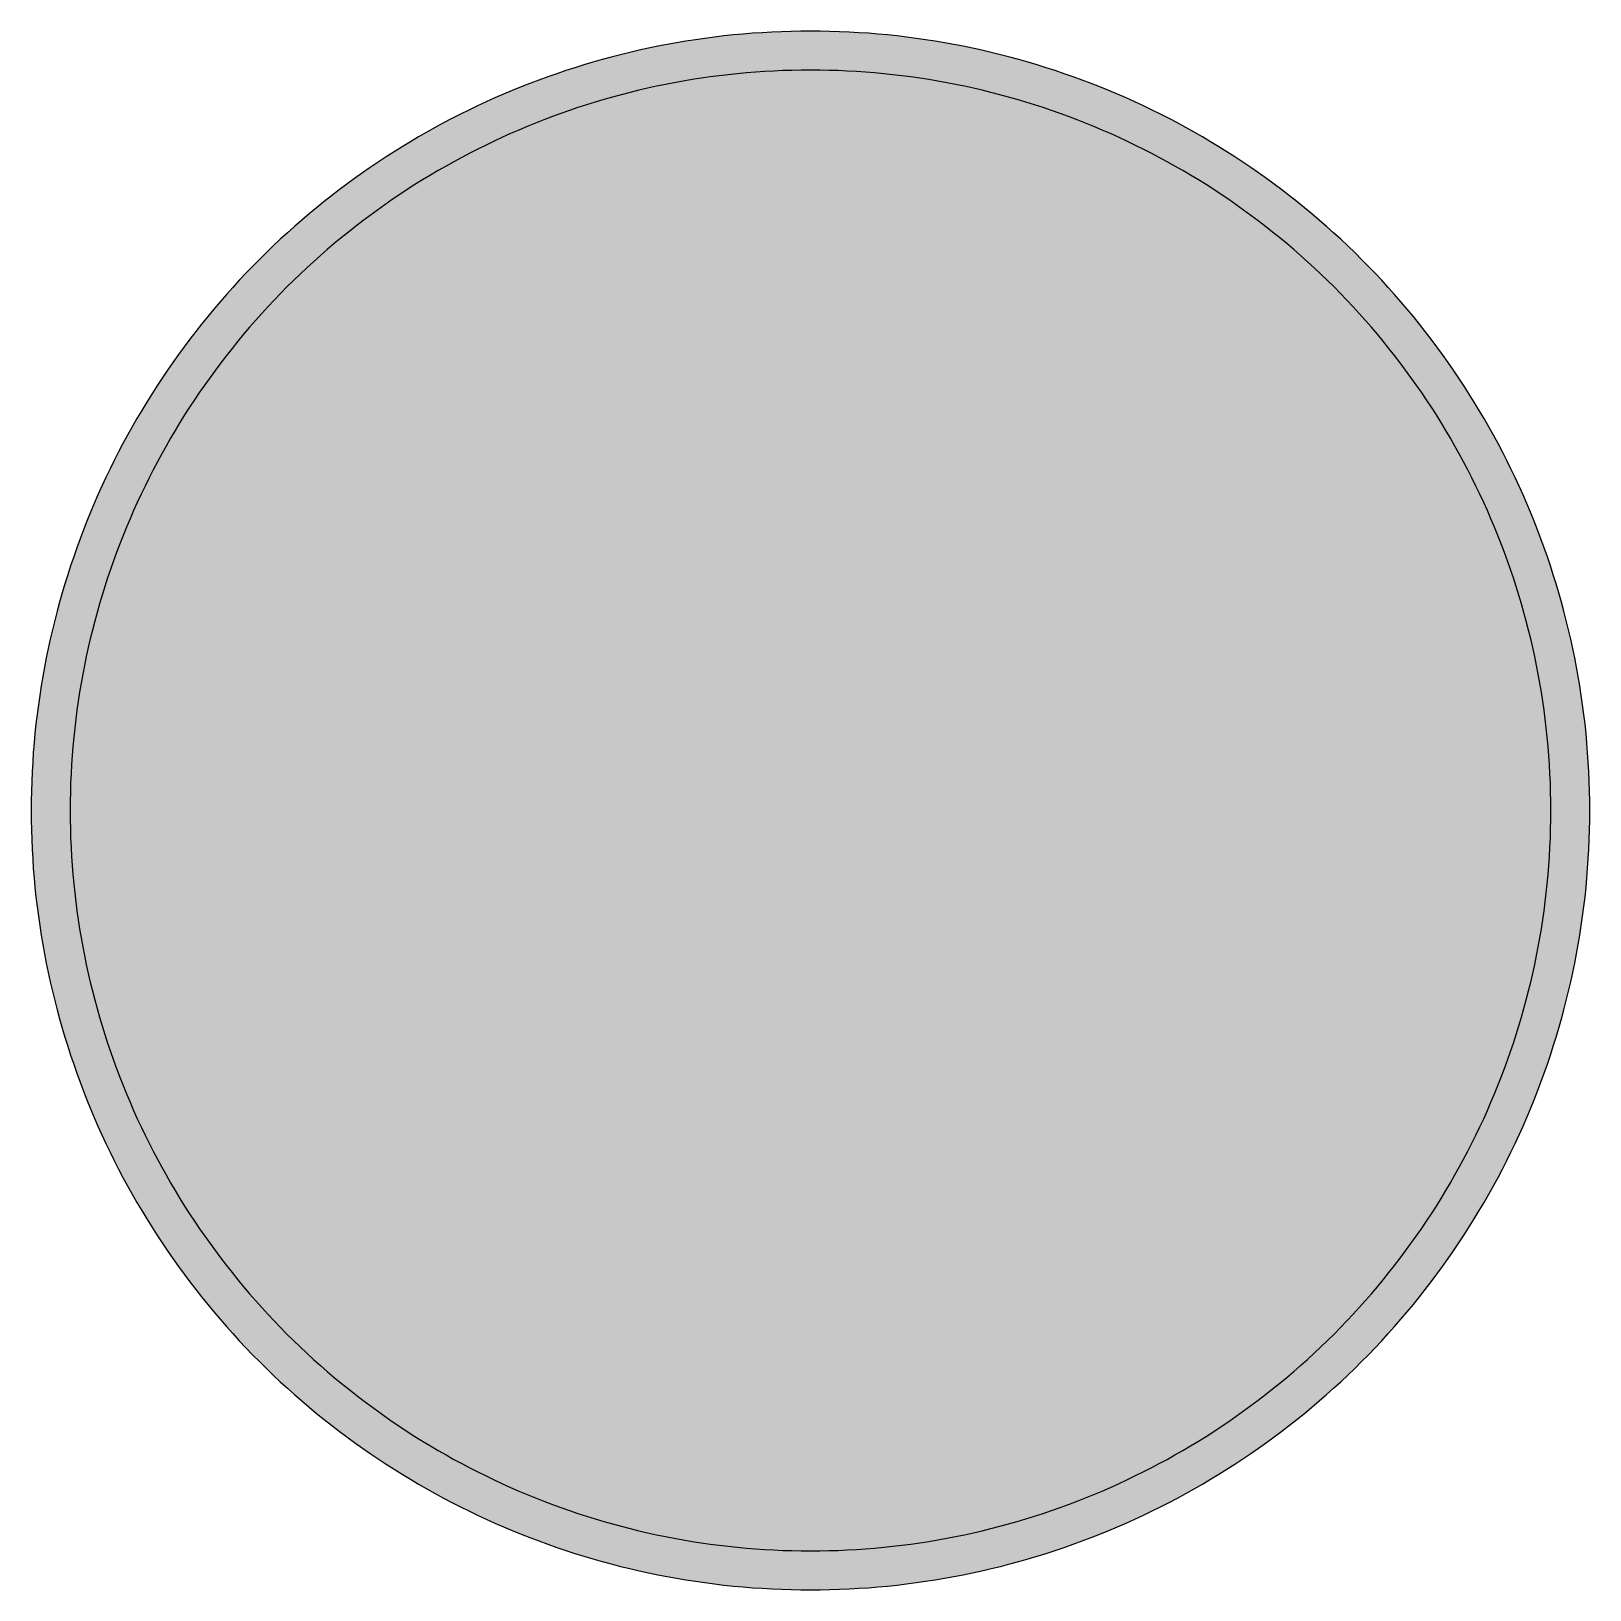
# Model space of a CAD drawing. Header units: millimetres. Extents: x 0 to 212, y 0 to 212.
import ezdxf

# ---------------------------------------------------------------- set-up
doc = ezdxf.new("R2010")
doc.units = ezdxf.units.MM

msp = doc.modelspace()

# ---------------------------------------------------------------- hatches: boundary and pattern name
for color, points in [(254, [(211.7189, 105.8869), (211.709, 107.2007), (211.6861, 108.5139), (211.6455, 109.8245), (211.5871, 111.1326), (211.5134, 112.4407), (211.4245, 113.7437), (211.3204, 115.0468), (211.201, 116.3447), (211.0638, 117.6426), (210.9114, 118.9355), (210.7413, 120.2258), (210.5584, 121.5136), (210.3577, 122.7988), (210.1418, 124.079), (209.9107, 125.3566), (209.6643, 126.6292), (209.4027, 127.8992), (209.1258, 129.1641), (208.8337, 130.4239), (208.5264, 131.6812), (208.2038, 132.936), (207.866, 134.1831), (207.5104, 135.4277), (207.1421, 136.6647), (206.7611, 137.8991), (206.3623, 139.1285), (205.9483, 140.3502), (205.5216, 141.5694), (205.0771, 142.781), (204.6199, 143.9901), (204.1474, 145.1915), (203.6623, 146.3853), (203.1619, 147.574), (202.6463, 148.7576), (202.1154, 149.9362), (201.5693, 151.1046), (201.0105, 152.2705), (200.439, 153.4262), (199.8523, 154.5768), (199.2503, 155.7198), (198.6356, 156.8577), (198.0057, 157.9855), (197.3605, 159.1081), (196.7052, 160.2232), (196.0321, 161.3281), (195.3489, 162.4279), (194.6504, 163.5176), (193.9366, 164.6022), (193.2102, 165.6766), (192.471, 166.7434), (191.7167, 167.8), (190.9521, 168.849), (190.1698, 169.8904), (189.3773, 170.9217), (188.5696, 171.9428), (187.7517, 172.9562), (186.9161, 173.9621), (186.0702, 174.9552), (185.2117, 175.9407), (184.338, 176.9161), (183.454, 177.8838), (182.5549, 178.8389), (181.643, 179.7837), (180.721, 180.7185), (179.7837, 181.643), (178.8389, 182.5549), (177.8838, 183.454), (176.9161, 184.338), (175.9407, 185.2117), (174.9552, 186.0702), (173.9621, 186.9161), (172.9562, 187.7492), (171.9428, 188.5696), (170.9217, 189.3773), (169.8904, 190.1698), (168.849, 190.9496), (167.8, 191.7167), (166.7408, 192.471), (165.6766, 193.2102), (164.6022, 193.9366), (163.5176, 194.6504), (162.4279, 195.3489), (161.3281, 196.0321), (160.2232, 196.7052), (159.1081, 197.3631), (157.9855, 198.0057), (156.8577, 198.6356), (155.7198, 199.2503), (154.5768, 199.8523), (153.4262, 200.439), (152.2705, 201.0131), (151.1046, 201.5719), (149.9362, 202.1154), (148.7576, 202.6463), (147.574, 203.1619), (146.3853, 203.6623), (145.1889, 204.15), (143.9875, 204.6199), (142.781, 205.0796), (141.5694, 205.5216), (140.3502, 205.9483), (139.1285, 206.3623), (137.8991, 206.7611), (136.6647, 207.1446), (135.4252, 207.5129), (134.1831, 207.866), (132.9334, 208.2038), (131.6812, 208.5264), (130.4239, 208.8337), (129.1641, 209.1284), (127.8966, 209.4052), (126.6292, 209.6668), (125.3541, 209.9132), (124.0765, 210.1444), (122.7963, 210.3603), (121.5136, 210.5584), (120.2258, 210.7438), (118.9355, 210.9114), (117.6401, 211.0638), (116.3447, 211.201), (115.0468, 211.3229), (113.7437, 211.4271), (112.4382, 211.516), (111.1326, 211.5896), (109.8245, 211.6455), (108.5113, 211.6861), (107.1982, 211.7115), (105.885, 211.7192), (104.5693, 211.7115), (103.2561, 211.6861), (101.9454, 211.6455), (100.6373, 211.5896), (99.3292, 211.516), (98.0262, 211.4271), (96.7232, 211.3229), (95.4253, 211.201), (94.1273, 211.0638), (92.8345, 210.9114), (91.5441, 210.7438), (90.2564, 210.5584), (88.9711, 210.3603), (87.691, 210.1444), (86.4133, 209.9132), (85.1408, 209.6668), (83.8708, 209.4052), (82.6059, 209.1284), (81.346, 208.8337), (80.0887, 208.5264), (78.834, 208.2038), (77.5868, 207.866), (76.3422, 207.5129), (75.1053, 207.1446), (73.8708, 206.7611), (72.6415, 206.3623), (71.4197, 205.9483), (70.2005, 205.5216), (68.9889, 205.0796), (67.7799, 204.6199), (66.5785, 204.15), (65.3847, 203.6623), (64.196, 203.1619), (63.0123, 202.6463), (61.8338, 202.1154), (60.6628, 201.5719), (59.4995, 201.0131), (58.3438, 200.439), (57.1932, 199.8523), (56.0502, 199.2503), (54.9123, 198.6356), (53.7845, 198.0057), (52.6618, 197.3631), (51.5468, 196.7052), (50.4419, 196.0321), (49.342, 195.3489), (48.2524, 194.6504), (47.1678, 193.9366), (46.0934, 193.2102), (45.0266, 192.471), (43.9699, 191.7167), (42.9209, 190.9496), (41.8795, 190.1698), (40.8483, 189.3773), (39.8272, 188.5696), (38.8137, 187.7492), (37.8079, 186.9161), (36.8148, 186.0702), (35.8292, 185.2117), (34.8539, 184.338), (33.8861, 183.454), (32.9311, 182.5549), (31.9862, 181.643), (31.049, 180.7185), (30.1269, 179.7837), (29.2151, 178.8389), (28.3159, 177.8838), (27.432, 176.9161), (26.5582, 175.9407), (25.6997, 174.9552), (24.8539, 173.9621), (24.0208, 172.9562), (23.2004, 171.9428), (22.3926, 170.9217), (21.6002, 169.8904), (20.8204, 168.849), (20.0533, 167.8), (19.2989, 166.7434), (18.5598, 165.6766), (17.8333, 164.6022), (17.1196, 163.5176), (16.4211, 162.4279), (15.7378, 161.3281), (15.0647, 160.2232), (14.4069, 159.1081), (13.7643, 157.9855), (13.1343, 156.8577), (12.5197, 155.7198), (11.9177, 154.5768), (11.3309, 153.4262), (10.7569, 152.2705), (10.1981, 151.1046), (9.6545, 149.9362), (9.1237, 148.7576), (8.6081, 147.574), (8.1077, 146.3853), (7.62, 145.1915), (7.1501, 143.9901), (6.6904, 142.781), (6.2484, 141.5694), (5.8217, 140.3502), (5.4077, 139.1285), (5.0089, 137.8991), (4.6253, 136.6647), (4.257, 135.4277), (3.904, 134.1831), (3.5662, 132.936), (3.2436, 131.6812), (2.9362, 130.4239), (2.6416, 129.1641), (2.3647, 127.8992), (2.1031, 126.6292), (1.8567, 125.3566), (1.6256, 124.079), (1.4097, 122.7988), (1.2116, 121.5136), (1.0262, 120.2258), (0.8585, 118.9355), (0.7061, 117.6426), (0.569, 116.3447), (0.447, 115.0468), (0.3429, 113.7437), (0.254, 112.4407), (0.1803, 111.1326), (0.1245, 109.8245), (0.0838, 108.5139), (0.0584, 107.2007), (0.0508, 105.885), (0.0584, 104.5718), (0.0838, 103.2586), (0.1245, 101.9454), (0.1803, 100.6373), (0.254, 99.3318), (0.3429, 98.0262), (0.447, 96.7232), (0.569, 95.4253), (0.7061, 94.1299), (0.8585, 92.8345), (1.0262, 91.5441), (1.2116, 90.2564), (1.4097, 88.9737), (1.6256, 87.6935), (1.8567, 86.4159), (2.1031, 85.1408), (2.3647, 83.8733), (2.6416, 82.6059), (2.9362, 81.346), (3.2436, 80.0887), (3.5662, 78.8365), (3.904, 77.5868), (4.257, 76.3448), (4.6253, 75.1053), (5.0089, 73.8708), (5.4077, 72.6415), (5.8217, 71.4197), (6.2484, 70.2005), (6.6904, 68.9889), (7.1501, 67.7824), (7.62, 66.581), (8.1077, 65.3847), (8.6081, 64.196), (9.1237, 63.0123), (9.6545, 61.8338), (10.1981, 60.6654), (10.7569, 59.4995), (11.3309, 58.3438), (11.9177, 57.1932), (12.5197, 56.0502), (13.1343, 54.9123), (13.7643, 53.7845), (14.4069, 52.6618), (15.0647, 51.5468), (15.7378, 50.4419), (16.4211, 49.342), (17.1196, 48.2524), (17.8333, 47.1678), (18.5598, 46.0934), (19.2989, 45.0291), (20.0533, 43.9699), (20.8204, 42.9209), (21.6002, 41.8795), (22.3926, 40.8483), (23.2004, 39.8272), (24.0208, 38.8137), (24.8539, 37.8079), (25.6997, 36.8148), (26.5582, 35.8292), (27.432, 34.8539), (28.3159, 33.8861), (29.2151, 32.9311), (30.1269, 31.9862), (31.049, 31.049), (31.9862, 30.1269), (32.9311, 29.2151), (33.8861, 28.3159), (34.8539, 27.432), (35.8292, 26.5582), (36.8148, 25.6997), (37.8079, 24.8539), (38.8137, 24.0182), (39.8272, 23.2004), (40.8483, 22.3926), (41.8795, 21.6002), (42.9209, 20.8178), (43.9699, 20.0533), (45.0266, 19.2989), (46.0934, 18.5598), (47.1678, 17.8333), (48.2524, 17.1196), (49.342, 16.4211), (50.4419, 15.7378), (51.5468, 15.0647), (52.6618, 14.4094), (53.7845, 13.7643), (54.9123, 13.1343), (56.0502, 12.5197), (57.1932, 11.9177), (58.3438, 11.3309), (59.4995, 10.7594), (60.6628, 10.2006), (61.8338, 9.6545), (63.0123, 9.1237), (64.196, 8.6081), (65.3847, 8.1077), (66.5785, 7.6225), (67.7799, 7.1501), (68.9889, 6.6929), (70.2005, 6.2484), (71.4197, 5.8217), (72.6415, 5.4077), (73.8708, 5.0089), (75.1053, 4.6279), (76.3422, 4.2596), (77.5868, 3.904), (78.834, 3.5662), (80.0887, 3.2436), (81.346, 2.9362), (82.6059, 2.6441), (83.8708, 2.3673), (85.1408, 2.1057), (86.4133, 1.8593), (87.691, 1.6281), (88.9711, 1.4122), (90.2564, 1.2116), (91.5441, 1.0287), (92.8345, 0.8585), (94.1273, 0.7061), (95.4253, 0.569), (96.7232, 0.4496), (98.0262, 0.3454), (99.3292, 0.2565), (100.6373, 0.1829), (101.9454, 0.1245), (103.2561, 0.0838), (104.5693, 0.061), (105.885, 0.0533), (107.1982, 0.061), (108.5113, 0.0838), (109.8245, 0.1245), (111.1326, 0.1829), (112.4382, 0.2565), (113.7437, 0.3454), (115.0468, 0.4496), (116.3447, 0.569), (117.6401, 0.7061), (118.9355, 0.8585), (120.2258, 1.0287), (121.5136, 1.2116), (122.7963, 1.4122), (124.0765, 1.6281), (125.3541, 1.8593), (126.6292, 2.1057), (127.8966, 2.3673), (129.1641, 2.6441), (130.4239, 2.9362), (131.6812, 3.2436), (132.9334, 3.5662), (134.1831, 3.904), (135.4252, 4.2596), (136.6647, 4.6279), (137.8991, 5.0089), (139.1285, 5.4077), (140.3502, 5.8217), (141.5694, 6.2484), (142.781, 6.6929), (143.9875, 7.1501), (145.1889, 7.6225), (146.3853, 8.1077), (147.574, 8.6081), (148.7576, 9.1237), (149.9362, 9.6545), (151.1046, 10.2006), (152.2705, 10.7594), (153.4262, 11.3309), (154.5768, 11.9177), (155.7198, 12.5197), (156.8577, 13.1343), (157.9855, 13.7643), (159.1081, 14.4094), (160.2232, 15.0647), (161.3281, 15.7378), (162.4279, 16.4211), (163.5176, 17.1196), (164.6022, 17.8333), (165.6766, 18.5598), (166.7408, 19.2989), (167.8, 20.0533), (168.849, 20.8178), (169.8904, 21.6002), (170.9217, 22.3926), (171.9428, 23.2004), (172.9562, 24.0182), (173.9621, 24.8539), (174.9552, 25.6997), (175.9407, 26.5582), (176.9161, 27.432), (177.8838, 28.3159), (178.8389, 29.2151), (179.7837, 30.1269), (180.721, 31.049), (181.643, 31.9862), (182.5549, 32.9311), (183.454, 33.8861), (184.338, 34.8539), (185.2117, 35.8292), (186.0702, 36.8148), (186.9161, 37.8079), (187.7517, 38.8137), (188.5696, 39.8272), (189.3773, 40.8483), (190.1698, 41.8795), (190.9521, 42.9209), (191.7167, 43.9699), (192.471, 45.0291), (193.2102, 46.0934), (193.9366, 47.1678), (194.6504, 48.2524), (195.3489, 49.342), (196.0321, 50.4419), (196.7052, 51.5468), (197.3605, 52.6618), (198.0057, 53.7845), (198.6356, 54.9123), (199.2503, 56.0502), (199.8523, 57.1932), (200.439, 58.3438), (201.0105, 59.4995), (201.5693, 60.6654), (202.1154, 61.8338), (202.6463, 63.0123), (203.1619, 64.196), (203.6623, 65.3847), (204.1474, 66.581), (204.6199, 67.7824), (205.0771, 68.9889), (205.5216, 70.2005), (205.9483, 71.4197), (206.3623, 72.6415), (206.7611, 73.8708), (207.1421, 75.1053), (207.5104, 76.3448), (207.866, 77.5868), (208.2038, 78.8365), (208.5264, 80.0887), (208.8337, 81.346), (209.1258, 82.6059), (209.4027, 83.8733), (209.6643, 85.1408), (209.9107, 86.4159), (210.1418, 87.6935), (210.3577, 88.9737), (210.5584, 90.2564), (210.7413, 91.5441), (210.9114, 92.8345), (211.0638, 94.1299), (211.201, 95.4253), (211.3204, 96.7232), (211.4245, 98.0262), (211.5134, 99.3318), (211.5871, 100.6373), (211.6455, 101.9454), (211.6861, 103.2586), (211.709, 104.5718), (211.7166, 105.885)]), (144, [(206.4272, 105.8869), (206.4182, 107.1347), (206.3953, 108.3818), (206.3572, 109.6264), (206.3013, 110.871), (206.2328, 112.1131), (206.1489, 113.3526), (206.0499, 114.5896), (205.933, 115.824), (205.8035, 117.0534), (205.6587, 118.2827), (205.4987, 119.5095), (205.3234, 120.7313), (205.1355, 121.953), (204.9297, 123.1697), (204.7113, 124.3813), (204.4776, 125.5928), (204.2287, 126.7968), (203.9645, 128.0008), (203.6877, 129.1971), (203.393, 130.3934), (203.0882, 131.5822), (202.7657, 132.7683), (202.4304, 133.9494), (202.0799, 135.1255), (201.7166, 136.2989), (201.3382, 137.4648), (200.9445, 138.6281), (200.5381, 139.7864), (200.119, 140.937), (199.6846, 142.0851), (199.2351, 143.2255), (198.7728, 144.3609), (198.2978, 145.4912), (197.8076, 146.6139), (197.3047, 147.734), (196.7865, 148.844), (196.2556, 149.9514), (195.7121, 151.0513), (195.1533, 152.1435), (194.5818, 153.2306), (193.9976, 154.3101), (193.4007, 155.382), (192.7885, 156.4462), (192.1637, 157.5054), (191.5262, 158.557), (190.8759, 159.6009), (190.2104, 160.6372), (189.5348, 161.6659), (188.8439, 162.687), (188.1429, 163.7005), (187.4266, 164.7038), (186.6976, 165.702), (185.9559, 166.69), (185.2041, 167.6705), (184.437, 168.6408), (183.6572, 169.6034), (182.8673, 170.5585), (182.0621, 171.5033), (181.2468, 172.4381), (180.4162, 173.3652), (179.5755, 174.2846), (178.722, 175.1914), (177.8559, 176.0906), (176.9796, 176.9796), (176.0906, 177.8559), (175.1914, 178.722), (174.2846, 179.5755), (173.3652, 180.4162), (172.4381, 181.2442), (171.5033, 182.0621), (170.5585, 182.8648), (169.6034, 183.6572), (168.6408, 184.437), (167.6705, 185.2041), (166.69, 185.9559), (165.702, 186.6976), (164.7038, 187.4266), (163.7005, 188.1429), (162.687, 188.8439), (161.6659, 189.5348), (160.6372, 190.2104), (159.6009, 190.8759), (158.557, 191.5262), (157.5054, 192.1637), (156.4462, 192.7885), (155.382, 193.4007), (154.3075, 193.9976), (153.228, 194.5818), (152.1435, 195.1533), (151.0487, 195.7121), (149.9514, 196.2556), (148.844, 196.7865), (147.734, 197.3047), (146.6139, 197.8076), (145.4912, 198.2978), (144.3609, 198.7728), (143.2255, 199.2351), (142.0825, 199.6846), (140.937, 200.119), (139.7838, 200.5406), (138.6281, 200.947), (137.4648, 201.3382), (136.2989, 201.7166), (135.1255, 202.0824), (133.9494, 202.4304), (132.7683, 202.7657), (131.5822, 203.0882), (130.3909, 203.3956), (129.1971, 203.6877), (127.9982, 203.9645), (126.7968, 204.2287), (125.5903, 204.4776), (124.3813, 204.7113), (123.1671, 204.9323), (121.9505, 205.1355), (120.7313, 205.326), (119.5095, 205.5012), (118.2827, 205.6613), (117.0534, 205.806), (115.8215, 205.9356), (114.587, 206.0499), (113.35, 206.1489), (112.1105, 206.2353), (110.871, 206.3039), (109.6264, 206.3572), (108.3818, 206.3953), (107.1347, 206.4207), (105.885, 206.4283), (104.6353, 206.4207), (103.3882, 206.3953), (102.1436, 206.3572), (100.899, 206.3039), (99.6569, 206.2353), (98.4174, 206.1489), (97.1804, 206.0499), (95.946, 205.9356), (94.7166, 205.806), (93.4872, 205.6613), (92.2604, 205.5012), (91.0387, 205.326), (89.8169, 205.1355), (88.6003, 204.9323), (87.3887, 204.7113), (86.1771, 204.4776), (84.9732, 204.2287), (83.7692, 203.9645), (82.5729, 203.6877), (81.3765, 203.3956), (80.1878, 203.0882), (79.0016, 202.7657), (77.8205, 202.4304), (76.6445, 202.0824), (75.471, 201.7166), (74.3052, 201.3382), (73.1418, 200.947), (71.9836, 200.5406), (70.833, 200.119), (69.6849, 199.6846), (68.5444, 199.2351), (67.4091, 198.7728), (66.2788, 198.2978), (65.1561, 197.8076), (64.0359, 197.3047), (62.926, 196.7865), (61.8185, 196.2556), (60.7187, 195.7121), (59.6265, 195.1533), (58.5394, 194.5818), (57.4599, 193.9976), (56.388, 193.4007), (55.3237, 192.7885), (54.2646, 192.1637), (53.213, 191.5262), (52.1691, 190.8759), (51.1327, 190.2104), (50.104, 189.5348), (49.083, 188.8439), (48.0695, 188.1429), (47.0662, 187.4266), (46.068, 186.6976), (45.0799, 185.9559), (44.0995, 185.2041), (43.1292, 184.437), (42.1665, 183.6572), (41.2115, 182.8648), (40.2666, 182.0621), (39.3319, 181.2442), (38.4048, 180.4162), (37.4853, 179.5755), (36.5785, 178.722), (35.6794, 177.8559), (34.7904, 176.9796), (33.9141, 176.0906), (33.0479, 175.1914), (32.1945, 174.2846), (31.3538, 173.3652), (30.5257, 172.4381), (29.7078, 171.5033), (28.9052, 170.5585), (28.1127, 169.6034), (27.3329, 168.6408), (26.5659, 167.6705), (25.814, 166.69), (25.0723, 165.702), (24.3434, 164.7038), (23.6271, 163.7005), (22.926, 162.687), (22.2352, 161.6659), (21.5595, 160.6372), (20.894, 159.6009), (20.2438, 158.557), (19.6063, 157.5054), (18.9814, 156.4462), (18.3693, 155.382), (17.7724, 154.3101), (17.1882, 153.2306), (16.6167, 152.1435), (16.0579, 151.0513), (15.5143, 149.9514), (14.9835, 148.844), (14.4653, 147.734), (13.9624, 146.6139), (13.4722, 145.4912), (12.9972, 144.3609), (12.5349, 143.2255), (12.0853, 142.0851), (11.651, 140.937), (11.2293, 139.7864), (10.8229, 138.6281), (10.4318, 137.4648), (10.0533, 136.2989), (9.6876, 135.1255), (9.3396, 133.9494), (9.0043, 132.7683), (8.6817, 131.5822), (8.3744, 130.3934), (8.0823, 129.1971), (7.8054, 128.0008), (7.5413, 126.7968), (7.2923, 125.5928), (7.0587, 124.3813), (6.8377, 123.1697), (6.6345, 121.953), (6.444, 120.7313), (6.2687, 119.5095), (6.1087, 118.2827), (5.9639, 117.0534), (5.8344, 115.824), (5.7201, 114.5896), (5.621, 113.3526), (5.5347, 112.1131), (5.4661, 110.871), (5.4127, 109.6264), (5.3746, 108.3818), (5.3492, 107.1347), (5.3416, 105.885), (5.3492, 104.6353), (5.3746, 103.3882), (5.4127, 102.1436), (5.4661, 100.899), (5.5347, 99.6594), (5.621, 98.4199), (5.7201, 97.1829), (5.8344, 95.9485), (5.9639, 94.7166), (6.1087, 93.4872), (6.2687, 92.2604), (6.444, 91.0387), (6.6345, 89.8195), (6.8377, 88.6028), (7.0587, 87.3887), (7.2923, 86.1797), (7.5413, 84.9732), (7.8054, 83.7717), (8.0823, 82.5729), (8.3744, 81.3791), (8.6817, 80.1878), (9.0043, 79.0016), (9.3396, 77.8205), (9.6876, 76.6445), (10.0533, 75.471), (10.4318, 74.3052), (10.8229, 73.1418), (11.2293, 71.9861), (11.651, 70.833), (12.0853, 69.6874), (12.5349, 68.5444), (12.9972, 67.4091), (13.4722, 66.2788), (13.9624, 65.1561), (14.4653, 64.0359), (14.9835, 62.926), (15.5143, 61.8185), (16.0579, 60.7212), (16.6167, 59.6265), (17.1882, 58.5419), (17.7724, 57.4624), (18.3693, 56.388), (18.9814, 55.3237), (19.6063, 54.2646), (20.2438, 53.213), (20.894, 52.1691), (21.5595, 51.1327), (22.2352, 50.104), (22.926, 49.083), (23.6271, 48.0695), (24.3434, 47.0662), (25.0723, 46.068), (25.814, 45.0799), (26.5659, 44.0995), (27.3329, 43.1292), (28.1127, 42.1665), (28.9052, 41.2115), (29.7078, 40.2666), (30.5257, 39.3319), (31.3538, 38.4048), (32.1945, 37.4853), (33.0479, 36.5785), (33.9141, 35.6794), (34.7904, 34.7904), (35.6794, 33.9141), (36.5785, 33.0479), (37.4853, 32.1945), (38.4048, 31.3538), (39.3319, 30.5232), (40.2666, 29.7078), (41.2115, 28.9027), (42.1665, 28.1127), (43.1292, 27.3329), (44.0995, 26.5659), (45.0799, 25.814), (46.068, 25.0723), (47.0662, 24.3434), (48.0695, 23.6271), (49.083, 22.926), (50.104, 22.2352), (51.1327, 21.5595), (52.1691, 20.894), (53.213, 20.2438), (54.2646, 19.6063), (55.3237, 18.9814), (56.388, 18.3693), (57.4599, 17.7724), (58.5394, 17.1882), (59.6265, 16.6167), (60.7187, 16.0579), (61.8185, 15.5143), (62.926, 14.9835), (64.0359, 14.4653), (65.1561, 13.9624), (66.2788, 13.4722), (67.4091, 12.9972), (68.5444, 12.5349), (69.6849, 12.0853), (70.833, 11.651), (71.9836, 11.2319), (73.1418, 10.8255), (74.3052, 10.4318), (75.471, 10.0533), (76.6445, 9.6901), (77.8205, 9.3396), (79.0016, 9.0043), (80.1878, 8.6817), (81.3765, 8.3769), (82.5729, 8.0823), (83.7692, 7.8054), (84.9732, 7.5413), (86.1771, 7.2923), (87.3887, 7.0587), (88.6003, 6.8402), (89.8169, 6.6345), (91.0387, 6.4465), (92.2604, 6.2713), (93.4872, 6.1112), (94.7166, 5.9665), (95.946, 5.8369), (97.1804, 5.7201), (98.4174, 5.621), (99.6569, 5.5372), (100.899, 5.4686), (102.1436, 5.4127), (103.3882, 5.3746), (104.6353, 5.3518), (105.885, 5.3442), (107.1347, 5.3518), (108.3818, 5.3746), (109.6264, 5.4127), (110.871, 5.4686), (112.1105, 5.5372), (113.35, 5.621), (114.587, 5.7201), (115.8215, 5.8369), (117.0534, 5.9665), (118.2827, 6.1112), (119.5095, 6.2713), (120.7313, 6.4465), (121.9505, 6.6345), (123.1671, 6.8402), (124.3813, 7.0587), (125.5903, 7.2923), (126.7968, 7.5413), (127.9982, 7.8054), (129.1971, 8.0823), (130.3909, 8.3769), (131.5822, 8.6817), (132.7683, 9.0043), (133.9494, 9.3396), (135.1255, 9.6901), (136.2989, 10.0533), (137.4648, 10.4318), (138.6281, 10.8255), (139.7838, 11.2319), (140.937, 11.651), (142.0825, 12.0853), (143.2255, 12.5349), (144.3609, 12.9972), (145.4912, 13.4722), (146.6139, 13.9624), (147.734, 14.4653), (148.844, 14.9835), (149.9514, 15.5143), (151.0487, 16.0579), (152.1435, 16.6167), (153.228, 17.1882), (154.3075, 17.7724), (155.382, 18.3693), (156.4462, 18.9814), (157.5054, 19.6063), (158.557, 20.2438), (159.6009, 20.894), (160.6372, 21.5595), (161.6659, 22.2352), (162.687, 22.926), (163.7005, 23.6271), (164.7038, 24.3434), (165.702, 25.0723), (166.69, 25.814), (167.6705, 26.5659), (168.6408, 27.3329), (169.6034, 28.1127), (170.5585, 28.9027), (171.5033, 29.7078), (172.4381, 30.5232), (173.3652, 31.3538), (174.2846, 32.1945), (175.1914, 33.0479), (176.0906, 33.9141), (176.9796, 34.7904), (177.8559, 35.6794), (178.722, 36.5785), (179.5755, 37.4853), (180.4162, 38.4048), (181.2468, 39.3319), (182.0621, 40.2666), (182.8673, 41.2115), (183.6572, 42.1665), (184.437, 43.1292), (185.2041, 44.0995), (185.9559, 45.0799), (186.6976, 46.068), (187.4266, 47.0662), (188.1429, 48.0695), (188.8439, 49.083), (189.5348, 50.104), (190.2104, 51.1327), (190.8759, 52.1691), (191.5262, 53.213), (192.1637, 54.2646), (192.7885, 55.3237), (193.4007, 56.388), (193.9976, 57.4624), (194.5818, 58.5419), (195.1533, 59.6265), (195.7121, 60.7212), (196.2556, 61.8185), (196.7865, 62.926), (197.3047, 64.0359), (197.8076, 65.1561), (198.2978, 66.2788), (198.7728, 67.4091), (199.2351, 68.5444), (199.6846, 69.6874), (200.119, 70.833), (200.5381, 71.9861), (200.9445, 73.1418), (201.3382, 74.3052), (201.7166, 75.471), (202.0799, 76.6445), (202.4304, 77.8205), (202.7657, 79.0016), (203.0882, 80.1878), (203.393, 81.3791), (203.6877, 82.5729), (203.9645, 83.7717), (204.2287, 84.9732), (204.4776, 86.1797), (204.7113, 87.3887), (204.9297, 88.6028), (205.1355, 89.8195), (205.3234, 91.0387), (205.4987, 92.2604), (205.6587, 93.4872), (205.8035, 94.7166), (205.933, 95.9485), (206.0499, 97.1829), (206.1489, 98.4199), (206.2328, 99.6594), (206.3013, 100.899), (206.3572, 102.1436), (206.3953, 103.3882), (206.4182, 104.6353), (206.4258, 105.885)])]:
    msp.add_hatch(color=color).paths.add_polyline_path(points)
h = msp.add_hatch(color=254)
h.paths.add_polyline_path([(96.3605, 158.0981), (85.9247, 158.0981), (85.664, 158.0947), (85.4024, 158.0871), (85.1459, 158.0718), (84.8868, 158.054), (84.6328, 158.0312), (84.3763, 158.0032), (84.1223, 157.9702), (83.8708, 157.9296), (83.6193, 157.8864), (83.3704, 157.8381), (83.124, 157.7848), (82.8777, 157.7264), (82.6338, 157.6629), (82.39, 157.5968), (82.1487, 157.5232), (81.9099, 157.447), (81.6737, 157.3657), (81.4375, 157.2793), (81.2063, 157.1879), (80.9752, 157.0939), (80.7466, 156.9949), (80.518, 156.8907), (80.2945, 156.7815), (80.0735, 156.6697), (79.8525, 156.5529), (79.6366, 156.431), (79.4207, 156.3065), (79.2099, 156.177), (78.9991, 156.0424), (78.7933, 155.9052), (78.5876, 155.763), (78.3869, 155.6182), (78.1888, 155.4683), (77.9932, 155.3159), (77.8002, 155.1584), (77.6122, 154.9984), (77.4243, 154.8333), (77.2414, 154.6657), (77.0636, 154.4955), (76.8858, 154.3177), (76.7131, 154.1399), (76.5429, 153.957), (76.3753, 153.7716), (76.2127, 153.5836), (76.0552, 153.3906), (75.8977, 153.195), (75.7479, 152.9944), (75.598, 152.7937), (75.4558, 152.588), (75.3135, 152.3797), (75.1789, 152.1663), (75.0443, 151.953), (74.9173, 151.7345), (74.7928, 151.5135), (74.6735, 151.29), (74.5566, 151.064), (74.4449, 150.8328), (74.3382, 150.6017), (74.2366, 150.3655), (74.1375, 150.1292), (74.0435, 149.8879), (73.9546, 149.6441), (73.8708, 149.4003), (73.7921, 149.1513), (64.5707, 119.3641), (64.4728, 119.3825), (64.3738, 119.4029), (64.2772, 119.4206), (64.1807, 119.4384), (64.0817, 119.4587), (63.9851, 119.4765), (63.8861, 119.4943), (63.7896, 119.5121), (63.6905, 119.5273), (63.594, 119.5451), (63.4949, 119.5629), (63.3984, 119.5781), (63.2993, 119.5934), (63.2003, 119.6086), (63.1038, 119.6238), (63.0047, 119.6391), (62.9082, 119.6543), (62.8091, 119.6696), (62.7101, 119.6823), (62.6135, 119.6975), (62.5145, 119.7102), (62.4154, 119.7229), (62.3164, 119.7356), (62.2198, 119.7483), (62.1208, 119.761), (62.0217, 119.7737), (61.9227, 119.7839), (61.8261, 119.7966), (61.7271, 119.8067), (61.628, 119.8169), (61.529, 119.827), (61.4299, 119.8372), (61.3308, 119.8474), (61.2318, 119.8575), (61.1353, 119.8651), (61.0362, 119.8753), (60.9371, 119.8829), (60.8381, 119.8931), (60.739, 119.9007), (60.64, 119.9083), (60.5409, 119.9134), (60.4418, 119.921), (60.3428, 119.9286), (60.2437, 119.9337), (60.1447, 119.9413), (60.0456, 119.9464), (59.9465, 119.9515), (59.8475, 119.9566), (59.7484, 119.9617), (59.6494, 119.9667), (59.5503, 119.9693), (59.4512, 119.9744), (59.3522, 119.9769), (59.2531, 119.982), (59.1541, 119.9845), (59.055, 119.9871), (58.9534, 119.9896), (58.8543, 119.9921), (58.7553, 119.9921), (58.6562, 119.9947), (58.5572, 119.9947), (58.4581, 119.9972), (58.359, 119.9972), (58.26, 119.9972), (57.8637, 119.9947), (57.47, 119.9871), (57.0789, 119.9744), (56.6852, 119.9566), (56.294, 119.9363), (55.9029, 119.9083), (55.5117, 119.8778), (55.1205, 119.8423), (54.7319, 119.7991), (54.3433, 119.7534), (53.9572, 119.7051), (53.5711, 119.6492), (53.1851, 119.5883), (52.8015, 119.5248), (52.418, 119.4537), (52.037, 119.38), (51.656, 119.3013), (51.2775, 119.22), (50.8991, 119.1311), (50.5206, 119.0396), (50.1447, 118.9431), (49.7713, 118.8415), (49.3979, 118.7348), (49.0271, 118.6231), (48.6562, 118.5088), (48.2879, 118.3894), (47.9196, 118.2649), (47.5539, 118.1379), (47.1907, 118.0033), (46.83, 117.8662), (46.4693, 117.7265), (46.1112, 117.5791), (45.753, 117.4293), (45.3974, 117.2743), (45.0444, 117.1143), (44.6938, 116.9518), (44.3459, 116.7841), (43.9979, 116.6114), (43.6524, 116.4361), (43.3095, 116.2558), (42.9692, 116.0704), (42.6314, 115.8824), (42.2935, 115.6894), (41.9583, 115.4913), (41.6281, 115.2906), (41.2979, 115.0849), (40.9702, 114.874), (40.6451, 114.6607), (40.3225, 114.4448), (40.0025, 114.2213), (39.685, 113.9952), (39.3725, 113.7666), (39.0601, 113.5304), (38.7502, 113.2942), (38.4429, 113.0503), (38.1381, 112.8065), (37.8384, 112.555), (37.5387, 112.301), (37.244, 112.0445), (36.9519, 111.7829), (36.6598, 111.5162), (36.3753, 111.2469), (36.0909, 110.9726), (35.8089, 110.6957), (35.5321, 110.4163), (35.2603, 110.1319), (34.991, 109.8448), (34.7243, 109.5553), (34.4627, 109.2632), (34.2036, 108.966), (33.9496, 108.6688), (33.7007, 108.3666), (33.4543, 108.0643), (33.213, 107.757), (32.9743, 107.4471), (32.7406, 107.1347), (32.5095, 106.8197), (32.2834, 106.5022), (32.0624, 106.1822), (31.844, 105.8596), (31.6306, 105.5345), (31.4223, 105.2093), (31.2166, 104.8791), (31.0134, 104.5464), (30.8178, 104.2137), (30.6248, 103.8758), (30.4343, 103.538), (30.2514, 103.1951), (30.0711, 102.8522), (29.8933, 102.5093), (29.7231, 102.1613), (29.5529, 101.8108), (29.3903, 101.4603), (29.2329, 101.1072), (29.0779, 100.7516), (28.9255, 100.396), (28.7807, 100.0379), (28.6385, 99.6772), (28.5013, 99.314), (28.3693, 98.9508), (28.2397, 98.585), (28.1153, 98.2193), (27.9959, 97.851), (27.8816, 97.4801), (27.7724, 97.1093), (27.6657, 96.7359), (27.5641, 96.36), (27.4676, 95.9841), (27.3736, 95.6081), (27.2872, 95.2297), (27.2034, 94.8512), (27.1247, 94.4702), (27.051, 94.0867), (26.9824, 93.7031), (26.9164, 93.3196), (26.858, 92.9361), (26.8021, 92.5474), (26.7513, 92.1614), (26.7056, 91.7727), (26.6649, 91.3841), (26.6294, 90.9955), (26.5963, 90.6043), (26.5709, 90.2132), (26.5481, 89.822), (26.5303, 89.4283), (26.5201, 89.0346), (26.5125, 88.6409), (26.51, 88.2472), (26.5125, 87.8535), (26.5201, 87.4573), (26.5303, 87.0661), (26.5481, 86.6724), (26.5709, 86.2813), (26.5963, 85.8901), (26.6294, 85.4989), (26.6649, 85.1078), (26.7056, 84.7192), (26.7513, 84.3305), (26.8021, 83.9445), (26.858, 83.5584), (26.9164, 83.1723), (26.9824, 82.7888), (27.051, 82.4052), (27.1247, 82.0242), (27.2034, 81.6432), (27.2872, 81.2622), (27.3736, 80.8838), (27.4676, 80.5078), (27.5641, 80.1319), (27.6657, 79.756), (27.7724, 79.3852), (27.8816, 79.0118), (27.9959, 78.6409), (28.1153, 78.2726), (28.2397, 77.9069), (28.3693, 77.5411), (28.5013, 77.1779), (28.6385, 76.8147), (28.7807, 76.454), (28.9255, 76.0959), (29.0779, 75.7403), (29.2329, 75.3847), (29.3903, 75.0316), (29.5529, 74.6811), (29.7231, 74.3306), (29.8933, 73.9826), (30.0711, 73.6397), (30.2514, 73.2968), (30.4343, 72.9539), (30.6248, 72.6161), (30.8178, 72.2782), (31.0134, 71.9455), (31.2166, 71.6128), (31.4223, 71.2826), (31.6306, 70.9574), (31.844, 70.6323), (32.0624, 70.3097), (32.2834, 69.9897), (32.5095, 69.6722), (32.7406, 69.3572), (32.9743, 69.0448), (33.213, 68.7349), (33.4543, 68.4276), (33.7007, 68.1253), (33.9496, 67.8231), (34.2036, 67.5259), (34.4627, 67.2287), (34.7243, 66.9366), (34.991, 66.6471), (35.2603, 66.36), (35.5321, 66.0756), (35.8089, 65.7962), (36.0909, 65.5193), (36.3753, 65.245), (36.6598, 64.9757), (36.9519, 64.709), (37.244, 64.4474), (37.5387, 64.1909), (37.8384, 63.9369), (38.1381, 63.6854), (38.4429, 63.4416), (38.7502, 63.1977), (39.0601, 62.9615), (39.3725, 62.7253), (39.685, 62.4967), (40.0025, 62.2706), (40.3225, 62.0497), (40.6451, 61.8312), (40.9702, 61.6179), (41.2979, 61.407), (41.6281, 61.2013), (41.9583, 61.0006), (42.2935, 60.8025), (42.6314, 60.6095), (42.9692, 60.4215), (43.3095, 60.2361), (43.6524, 60.0558), (43.9979, 59.8805), (44.3459, 59.7078), (44.6938, 59.5401), (45.0444, 59.3776), (45.3974, 59.2176), (45.753, 59.0626), (46.1112, 58.9128), (46.4693, 58.768), (46.83, 58.6257), (47.1907, 58.4886), (47.5539, 58.3565), (47.9196, 58.227), (48.2879, 58.1025), (48.6562, 57.9831), (49.0271, 57.8688), (49.3979, 57.7596), (49.7713, 57.6529), (50.1447, 57.5513), (50.5206, 57.4548), (50.8991, 57.3608), (51.2775, 57.2745), (51.656, 57.1906), (52.037, 57.1119), (52.418, 57.0382), (52.8015, 56.9697), (53.1851, 56.9036), (53.5711, 56.8452), (53.9572, 56.7893), (54.3433, 56.7385), (54.7319, 56.6928), (55.1205, 56.6522), (55.5117, 56.6166), (55.9029, 56.5836), (56.294, 56.5582), (56.6852, 56.5353), (57.0789, 56.5175), (57.47, 56.5074), (57.8637, 56.4998), (58.26, 56.4972), (58.6537, 56.4998), (59.0474, 56.5074), (59.4411, 56.5175), (59.8348, 56.5353), (60.2259, 56.5582), (60.6171, 56.5836), (61.0083, 56.6166), (61.3969, 56.6522), (61.7855, 56.6928), (62.1741, 56.7385), (62.5627, 56.7893), (62.9488, 56.8452), (63.3324, 56.9036), (63.7184, 56.9697), (64.102, 57.0382), (64.483, 57.1119), (64.864, 57.1906), (65.2424, 57.2745), (65.6209, 57.3608), (65.9994, 57.4548), (66.3753, 57.5513), (66.7487, 57.6529), (67.122, 57.7596), (67.4929, 57.8688), (67.8637, 57.9831), (68.232, 58.1025), (68.6003, 58.227), (68.9661, 58.3565), (69.3293, 58.4886), (69.69, 58.6257), (70.0507, 58.768), (70.4088, 58.9128), (70.7669, 59.0626), (71.1225, 59.2176), (71.4756, 59.3776), (71.8261, 59.5401), (72.1741, 59.7078), (72.5221, 59.8805), (72.8675, 60.0558), (73.2104, 60.2361), (73.5508, 60.4215), (73.8911, 60.6095), (74.2264, 60.8025), (74.5617, 61.0006), (74.8919, 61.2013), (75.2221, 61.407), (75.5498, 61.6179), (75.8749, 61.8312), (76.1975, 62.0497), (76.5175, 62.2706), (76.835, 62.4967), (77.15, 62.7253), (77.4624, 62.9615), (77.7697, 63.1977), (78.0771, 63.4416), (78.3819, 63.6854), (78.6816, 63.9369), (78.9813, 64.1909), (79.2759, 64.4474), (79.5706, 64.709), (79.8601, 64.9757), (80.1472, 65.245), (80.4291, 65.5193), (80.711, 65.7962), (80.9879, 66.0756), (81.2622, 66.36), (81.5315, 66.6471), (81.7956, 66.9366), (82.0572, 67.2287), (82.3163, 67.5259), (82.5703, 67.8231), (82.8192, 68.1253), (83.0656, 68.4276), (83.3069, 68.7349), (83.5457, 69.0448), (83.7794, 69.3572), (84.0105, 69.6722), (84.2366, 69.9897), (84.4575, 70.3097), (84.676, 70.6323), (84.8893, 70.9574), (85.0976, 71.2826), (85.3034, 71.6128), (85.5066, 71.9455), (85.7021, 72.2782), (85.8952, 72.6161), (86.0857, 72.9539), (86.2686, 73.2968), (86.4489, 73.6397), (86.6267, 73.9826), (86.7969, 74.3306), (86.9645, 74.6811), (87.1296, 75.0316), (87.2871, 75.3847), (87.442, 75.7403), (87.5919, 76.0959), (87.7392, 76.454), (87.8815, 76.8147), (88.0186, 77.1779), (88.1507, 77.5411), (88.2777, 77.9069), (88.4022, 78.2726), (88.5215, 78.6409), (88.6358, 79.0118), (88.7476, 79.3852), (88.8543, 79.756), (88.9559, 80.1319), (89.0524, 80.5078), (89.1438, 80.8838), (89.2327, 81.2622), (89.314, 81.6432), (89.3928, 82.0242), (89.4664, 82.4052), (89.5375, 82.7888), (89.601, 83.1723), (89.662, 83.5584), (89.7179, 83.9445), (89.7661, 84.3305), (89.8119, 84.7192), (89.855, 85.1078), (89.8906, 85.4989), (89.9211, 85.8901), (89.949, 86.2813), (89.9693, 86.6724), (89.9871, 87.0661), (89.9998, 87.4573), (90.0074, 87.8535), (90.01, 88.2472), (90.0074, 88.5393), (90.0049, 88.8314), (89.9973, 89.1235), (89.9871, 89.4156), (89.977, 89.7052), (89.9617, 89.9973), (89.9439, 90.2868), (89.9236, 90.5789), (89.9008, 90.8685), (89.8754, 91.1581), (89.8474, 91.4476), (89.8169, 91.7346), (89.7839, 92.0242), (89.7484, 92.3112), (89.7103, 92.6008), (89.6696, 92.8878), (89.6239, 93.1723), (89.5782, 93.4593), (89.5299, 93.7463), (89.4791, 94.0308), (89.4232, 94.3153), (89.3674, 94.5998), (89.3089, 94.8817), (89.2454, 95.1662), (89.1819, 95.4481), (89.1159, 95.7301), (89.0448, 96.0095), (88.9737, 96.2914), (88.9, 96.5708), (88.8213, 96.8477), (88.7425, 97.1271), (88.6612, 97.4039), (88.5749, 97.6808), (88.4885, 97.9576), (88.3996, 98.232), (88.3056, 98.5063), (88.2117, 98.7781), (88.1151, 99.0524), (88.0135, 99.3242), (87.9119, 99.5934), (87.8078, 99.8652), (87.7011, 100.1344), (87.5919, 100.4011), (87.4776, 100.6678), (87.3633, 100.9345), (87.2465, 101.1987), (87.1271, 101.4628), (87.0052, 101.727), (86.8807, 101.9886), (86.7537, 102.2502), (86.6242, 102.5093), (86.4946, 102.7684), (86.36, 103.0275), (86.2228, 103.284), (86.0831, 103.538), (85.9434, 103.792), (85.7987, 104.046), (85.6539, 104.2975), (85.504, 104.5489), (85.3542, 104.7979), (85.1992, 105.0468), (85.0443, 105.2932), (84.8868, 105.5395), (84.7268, 105.7834), (84.5642, 106.0272), (84.3991, 106.2685), (84.2315, 106.5073), (84.0638, 106.746), (83.8911, 106.9823), (83.7184, 107.2159), (83.5431, 107.4496), (83.3679, 107.6808), (83.1875, 107.9094), (83.0072, 108.1354), (82.8243, 108.3615), (82.6389, 108.585), (82.4509, 108.8085), (82.263, 109.0295), (82.0725, 109.2479), (81.8794, 109.4638), (81.6839, 109.6797), (81.4883, 109.8931), (81.2902, 110.1039), (81.0895, 110.3122), (80.8863, 110.5205), (80.6831, 110.7262), (80.4774, 110.9294), (80.2691, 111.1301), (80.0583, 111.3307), (79.8474, 111.5289), (79.6341, 111.7244), (79.4207, 111.9175), (79.2023, 112.108), (78.9838, 112.2985), (78.7654, 112.4864), (78.5444, 112.6719), (78.3209, 112.8573), (78.0948, 113.0376), (77.8688, 113.218), (77.6402, 113.3958), (77.409, 113.571), (77.1779, 113.7437), (76.9442, 113.9165), (76.7105, 114.0841), (76.4743, 114.2517), (76.2356, 114.4168), (75.9968, 114.5794), (75.7555, 114.742), (75.5117, 114.8994), (75.2678, 115.0569), (75.024, 115.2093), (74.7776, 115.3617), (74.5287, 115.5116), (74.2772, 115.6589), (74.0258, 115.8037), (73.7743, 115.9485), (73.5203, 116.0882), (73.2638, 116.2279), (73.0072, 116.3625), (72.7481, 116.4971), (72.4891, 116.6292), (72.2274, 116.7587), (71.9658, 116.8857), (71.7017, 117.0102), (71.4375, 117.1321), (71.1708, 117.2515), (70.9041, 117.3683), (70.6349, 117.4852), (74.1109, 128.7071), (103.7967, 84.6966), (103.8504, 84.615), (103.9089, 84.5337), (103.9673, 84.455), (104.0257, 84.3763), (104.0867, 84.2975), (104.1476, 84.2213), (104.2111, 84.1477), (104.2746, 84.0715), (104.3381, 84.0003), (104.4042, 83.9267), (104.4702, 83.8581), (104.5388, 83.787), (104.6074, 83.7184), (104.6759, 83.6524), (104.7471, 83.5838), (104.8182, 83.5203), (104.8918, 83.4568), (104.9655, 83.3933), (105.0392, 83.3323), (105.1154, 83.2714), (105.1916, 83.2104), (105.2678, 83.1545), (105.344, 83.0961), (105.4227, 83.0402), (105.5014, 82.9869), (105.5827, 82.9335), (105.664, 82.8802), (105.7453, 82.8294), (105.8266, 82.7811), (105.9104, 82.7329), (105.9942, 82.6846), (106.078, 82.6389), (106.1644, 82.5957), (106.2482, 82.5525), (106.3371, 82.5094), (106.4235, 82.4687), (106.5098, 82.4306), (106.5987, 82.3925), (106.6876, 82.357), (106.7765, 82.3214), (106.868, 82.2858), (106.9569, 82.2554), (107.0483, 82.2223), (107.1397, 82.1944), (107.2337, 82.1639), (107.3252, 82.1385), (107.4191, 82.1131), (107.5131, 82.0877), (107.6071, 82.0649), (107.7011, 82.0445), (107.7951, 82.0242), (107.8916, 82.0039), (107.9856, 81.9887), (108.0821, 81.9734), (108.1786, 81.9582), (108.2751, 81.9455), (108.3716, 81.9328), (108.4707, 81.9252), (108.5672, 81.915), (108.6663, 81.9099), (108.7628, 81.9048), (108.8619, 81.8998), (108.9609, 81.8972), (109.06, 81.8972), (122.403, 81.8981), (122.4712, 81.5619), (122.5448, 81.2267), (122.6236, 80.8939), (122.7049, 80.5612), (122.7887, 80.231), (122.8776, 79.9008), (122.969, 79.5706), (123.063, 79.2429), (123.1621, 78.9178), (123.2637, 78.5927), (123.3678, 78.2701), (123.477, 77.9475), (123.5888, 77.6249), (123.7031, 77.3074), (123.8225, 76.9874), (123.9444, 76.6724), (124.0714, 76.3575), (124.1984, 76.0425), (124.3305, 75.7301), (124.4651, 75.4202), (124.6048, 75.1103), (124.747, 74.803), (124.8918, 74.4982), (125.0391, 74.1934), (125.1915, 73.8911), (125.3465, 73.5889), (125.5039, 73.2917), (125.664, 72.992), (125.8291, 72.6973), (125.9942, 72.4027), (126.1643, 72.1106), (126.3396, 71.821), (126.5149, 71.534), (126.6952, 71.247), (126.8781, 70.9625), (127.0635, 70.678), (127.2515, 70.3986), (127.442, 70.1192), (127.6375, 69.8424), (127.8357, 69.5681), (128.0363, 69.2963), (128.2395, 69.0245), (128.4453, 68.7578), (128.6535, 68.4911), (128.8669, 68.2269), (129.0828, 67.9653), (129.3012, 67.7062), (129.5197, 67.4472), (129.7457, 67.1932), (129.9718, 66.9392), (130.2004, 66.6902), (130.4315, 66.4413), (130.6678, 66.1949), (130.904, 65.9511), (131.1453, 65.7098), (131.3891, 65.471), (131.633, 65.2348), (131.8819, 65.0011), (132.1333, 64.77), (132.3873, 64.5414), (132.6439, 64.3153), (132.903, 64.0918), (133.1646, 63.8708), (133.4287, 63.6524), (133.6954, 63.4365), (133.9647, 63.2257), (134.2365, 63.0149), (134.5082, 62.8091), (134.7851, 62.6059), (135.0594, 62.4078), (135.3388, 62.2097), (135.6208, 62.0166), (135.9027, 61.8261), (136.1872, 61.6382), (136.4717, 61.4553), (136.7612, 61.2724), (137.0508, 61.0972), (137.3429, 60.9219), (137.635, 60.7492), (137.9296, 60.5815), (138.2268, 60.4164), (138.524, 60.2564), (138.8237, 60.0964), (139.126, 59.9415), (139.4282, 59.7891), (139.7305, 59.6417), (140.0378, 59.497), (140.3452, 59.3547), (140.6525, 59.215), (140.9624, 59.0804), (141.2748, 58.9483), (141.5872, 58.8188), (141.9022, 58.6943), (142.2171, 58.5724), (142.5321, 58.453), (142.8521, 58.3387), (143.1696, 58.227), (143.4897, 58.1177), (143.8123, 58.0136), (144.1348, 57.912), (144.4574, 57.8155), (144.7825, 57.719), (145.1077, 57.6275), (145.4353, 57.5412), (145.763, 57.4573), (146.0906, 57.3761), (146.4208, 57.2973), (146.751, 57.2237), (147.0838, 57.1551), (147.414, 57.0865), (147.7493, 57.023), (148.082, 56.9646), (148.4173, 56.9087), (148.7526, 56.8554), (149.0878, 56.8071), (149.4257, 56.7614), (149.7609, 56.7182), (150.1013, 56.6801), (150.4391, 56.6445), (150.7769, 56.6141), (151.1173, 56.5861), (151.4577, 56.5633), (151.798, 56.5429), (152.1409, 56.5252), (152.4813, 56.5125), (152.8242, 56.5048), (153.1671, 56.4998), (153.51, 56.4972), (153.9037, 56.4998), (154.2974, 56.5074), (154.6911, 56.5175), (155.0848, 56.5353), (155.4759, 56.5582), (155.8671, 56.5836), (156.2583, 56.6166), (156.6469, 56.6522), (157.0355, 56.6928), (157.4241, 56.7385), (157.8127, 56.7893), (158.1988, 56.8452), (158.5824, 56.9036), (158.9684, 56.9697), (159.352, 57.0382), (159.733, 57.1119), (160.114, 57.1906), (160.4924, 57.2745), (160.8709, 57.3608), (161.2494, 57.4548), (161.6253, 57.5513), (161.9987, 57.6529), (162.372, 57.7596), (162.7429, 57.8688), (163.1137, 57.9831), (163.482, 58.1025), (163.8503, 58.227), (164.2161, 58.3565), (164.5793, 58.4886), (164.94, 58.6257), (165.3007, 58.768), (165.6588, 58.9128), (166.0169, 59.0626), (166.3725, 59.2176), (166.7256, 59.3776), (167.0761, 59.5401), (167.4241, 59.7078), (167.7721, 59.8805), (168.1175, 60.0558), (168.4604, 60.2361), (168.8008, 60.4215), (169.1411, 60.6095), (169.4764, 60.8025), (169.8117, 61.0006), (170.1419, 61.2013), (170.4721, 61.407), (170.7998, 61.6179), (171.1249, 61.8312), (171.4475, 62.0497), (171.7675, 62.2706), (172.085, 62.4967), (172.4, 62.7253), (172.7124, 62.9615), (173.0197, 63.1977), (173.3271, 63.4416), (173.6319, 63.6854), (173.9316, 63.9369), (174.2313, 64.1909), (174.5259, 64.4474), (174.8206, 64.709), (175.1101, 64.9757), (175.3972, 65.245), (175.6791, 65.5193), (175.961, 65.7962), (176.2379, 66.0756), (176.5122, 66.36), (176.7815, 66.6471), (177.0456, 66.9366), (177.3072, 67.2287), (177.5663, 67.5259), (177.8203, 67.8231), (178.0692, 68.1253), (178.3156, 68.4276), (178.5569, 68.7349), (178.7957, 69.0448), (179.0294, 69.3572), (179.2605, 69.6722), (179.4866, 69.9897), (179.7075, 70.3097), (179.926, 70.6323), (180.1393, 70.9574), (180.3476, 71.2826), (180.5534, 71.6128), (180.7566, 71.9455), (180.9521, 72.2782), (181.1452, 72.6161), (181.3357, 72.9539), (181.5186, 73.2968), (181.6989, 73.6397), (181.8767, 73.9826), (182.0469, 74.3306), (182.2145, 74.6811), (182.3796, 75.0316), (182.5371, 75.3847), (182.692, 75.7403), (182.8419, 76.0959), (182.9892, 76.454), (183.1315, 76.8147), (183.2686, 77.1779), (183.4007, 77.5411), (183.5277, 77.9069), (183.6522, 78.2726), (183.7715, 78.6409), (183.8858, 79.0118), (183.9976, 79.3852), (184.1043, 79.756), (184.2059, 80.1319), (184.3024, 80.5078), (184.3938, 80.8838), (184.4827, 81.2622), (184.564, 81.6432), (184.6428, 82.0242), (184.7164, 82.4052), (184.7875, 82.7888), (184.851, 83.1723), (184.912, 83.5584), (184.9679, 83.9445), (185.0161, 84.3305), (185.0619, 84.7192), (185.105, 85.1078), (185.1406, 85.4989), (185.1711, 85.8901), (185.199, 86.2813), (185.2193, 86.6724), (185.2371, 87.0661), (185.2498, 87.4573), (185.2574, 87.8535), (185.26, 88.2472), (185.2574, 88.6409), (185.2498, 89.0346), (185.2371, 89.4283), (185.2193, 89.822), (185.199, 90.2132), (185.1711, 90.6043), (185.1406, 90.9955), (185.105, 91.3841), (185.0619, 91.7727), (185.0161, 92.1614), (184.9679, 92.5474), (184.912, 92.9361), (184.851, 93.3196), (184.7875, 93.7031), (184.7164, 94.0867), (184.6428, 94.4702), (184.564, 94.8512), (184.4827, 95.2297), (184.3938, 95.6081), (184.3024, 95.9841), (184.2059, 96.36), (184.1043, 96.7359), (183.9976, 97.1093), (183.8858, 97.4801), (183.7715, 97.851), (183.6522, 98.2193), (183.5277, 98.585), (183.4007, 98.9508), (183.2686, 99.314), (183.1315, 99.6772), (182.9892, 100.0379), (182.8419, 100.396), (182.692, 100.7516), (182.5371, 101.1072), (182.3796, 101.4603), (182.2145, 101.8108), (182.0469, 102.1613), (181.8767, 102.5093), (181.6989, 102.8522), (181.5186, 103.1951), (181.3357, 103.538), (181.1452, 103.8758), (180.9521, 104.2137), (180.7566, 104.5464), (180.5534, 104.8791), (180.3476, 105.2093), (180.1393, 105.5345), (179.926, 105.8596), (179.7075, 106.1822), (179.4866, 106.5022), (179.2605, 106.8197), (179.0294, 107.1347), (178.7957, 107.4471), (178.5569, 107.757), (178.3156, 108.0643), (178.0692, 108.3666), (177.8203, 108.6688), (177.5663, 108.966), (177.3072, 109.2632), (177.0456, 109.5553), (176.7815, 109.8448), (176.5122, 110.1319), (176.2379, 110.4163), (175.961, 110.6957), (175.6791, 110.9726), (175.3972, 111.2469), (175.1101, 111.5162), (174.8206, 111.7829), (174.5259, 112.0445), (174.2313, 112.301), (173.9316, 112.555), (173.6319, 112.8065), (173.3271, 113.0503), (173.0197, 113.2942), (172.7124, 113.5304), (172.4, 113.7666), (172.085, 113.9952), (171.7675, 114.2213), (171.4475, 114.4448), (171.1249, 114.6607), (170.7998, 114.874), (170.4721, 115.0849), (170.1419, 115.2906), (169.8117, 115.4913), (169.4764, 115.6894), (169.1411, 115.8824), (168.8008, 116.0704), (168.4604, 116.2558), (168.1175, 116.4361), (167.7721, 116.6114), (167.4241, 116.7841), (167.0761, 116.9518), (166.7256, 117.1143), (166.3725, 117.2743), (166.0169, 117.4293), (165.6588, 117.5791), (165.3007, 117.7265), (164.94, 117.8662), (164.5793, 118.0033), (164.2161, 118.1379), (163.8503, 118.2649), (163.482, 118.3894), (163.1137, 118.5088), (162.7429, 118.6231), (162.372, 118.7348), (161.9987, 118.8415), (161.6253, 118.9431), (161.2494, 119.0396), (160.8709, 119.1311), (160.4924, 119.22), (160.114, 119.3013), (159.733, 119.38), (159.352, 119.4537), (158.9684, 119.5248), (158.5824, 119.5883), (158.1988, 119.6492), (157.8127, 119.7051), (157.4241, 119.7534), (157.0355, 119.7991), (156.6469, 119.8423), (156.2583, 119.8778), (155.8671, 119.9083), (155.4759, 119.9363), (155.0848, 119.9566), (154.6911, 119.9744), (154.2974, 119.9871), (153.9037, 119.9947), (153.51, 119.9972), (153.3525, 119.9972), (153.195, 119.9947), (153.0401, 119.9921), (152.8826, 119.9896), (152.7277, 119.9871), (152.5702, 119.982), (152.4127, 119.9769), (152.2578, 119.9718), (152.1003, 119.9667), (151.9453, 119.9591), (151.7879, 119.949), (151.6329, 119.9413), (151.4754, 119.9312), (151.3205, 119.921), (151.1656, 119.9109), (151.0081, 119.8982), (150.8531, 119.8855), (150.6982, 119.8728), (150.5407, 119.8575), (150.3858, 119.8423), (150.2308, 119.827), (150.0759, 119.8093), (149.921, 119.794), (149.766, 119.7762), (149.6111, 119.7559), (149.4561, 119.7356), (149.3012, 119.7153), (149.1463, 119.695), (148.9913, 119.6721), (148.8364, 119.6518), (148.6814, 119.6264), (148.529, 119.6035), (148.3741, 119.5781), (148.2192, 119.5527), (148.0668, 119.5273), (147.9118, 119.4994), (147.7594, 119.4714), (147.6045, 119.4435), (147.4521, 119.413), (147.2971, 119.3825), (147.1447, 119.3521), (146.9923, 119.319), (146.8399, 119.2886), (146.6875, 119.2555), (146.5351, 119.22), (146.3827, 119.187), (146.2303, 119.1514), (146.0779, 119.1133), (145.9255, 119.0777), (145.7731, 119.0396), (145.6233, 119.0015), (145.4709, 118.9609), (145.321, 118.9228), (145.1686, 118.8822), (145.0188, 118.839), (144.8689, 118.7983), (144.7165, 118.7552), (144.5666, 118.7094), (144.4168, 118.6663), (144.2669, 118.6205), (144.1171, 118.5748), (143.9697, 118.5291), (143.8199, 118.4808), (143.67, 118.4326), (134.4605, 139.0481), (136.8418, 145.3981), (143.9855, 145.3981), (143.9855, 151.7481), (116.998, 151.7481), (116.9568, 151.7472), (116.9162, 151.7447), (116.8756, 151.7421), (116.8349, 151.7396), (116.7943, 151.7345), (116.7562, 151.7294), (116.7155, 151.7218), (116.6774, 151.7142), (116.6393, 151.7066), (116.6012, 151.6964), (116.5631, 151.6863), (116.525, 151.6761), (116.4869, 151.6634), (116.4514, 151.6507), (116.4158, 151.6355), (116.3803, 151.6228), (116.3447, 151.6075), (116.3091, 151.5897), (116.2736, 151.572), (116.2406, 151.5542), (116.2075, 151.5364), (116.1745, 151.5161), (116.1415, 151.4958), (116.1085, 151.4754), (116.078, 151.4526), (116.0475, 151.4323), (116.017, 151.4069), (115.9866, 151.384), (115.9586, 151.3586), (115.9307, 151.3332), (115.9027, 151.3078), (115.8748, 151.2824), (115.8469, 151.2545), (115.8215, 151.2265), (115.7961, 151.1986), (115.7732, 151.1681), (115.7478, 151.1402), (115.7249, 151.1097), (115.7021, 151.0792), (115.6818, 151.0462), (115.6589, 151.0157), (115.6386, 150.9827), (115.6208, 150.9497), (115.6005, 150.9166), (115.5827, 150.8811), (115.5649, 150.8481), (115.5497, 150.8125), (115.5344, 150.7769), (115.5192, 150.7414), (115.5065, 150.7058), (115.4938, 150.6677), (115.4811, 150.6322), (115.4684, 150.5941), (115.4582, 150.556), (115.4506, 150.5179), (115.4405, 150.4798), (115.4328, 150.4391), (115.4278, 150.401), (115.4227, 150.3604), (115.4176, 150.3223), (115.4151, 150.2816), (115.4125, 150.241), (115.41, 150.2004), (115.41, 150.1597), (115.41, 150.1242), (115.41, 150.0911), (115.4125, 150.0556), (115.4151, 150.0226), (115.4176, 149.9895), (115.4227, 149.9565), (115.4278, 149.9235), (115.4328, 149.8879), (115.4379, 149.8549), (115.4455, 149.8244), (115.4532, 149.7914), (115.4608, 149.7584), (115.4684, 149.7279), (115.4786, 149.6949), (115.4887, 149.6644), (115.4989, 149.6314), (115.5116, 149.6009), (115.5217, 149.5704), (115.5344, 149.54), (115.5471, 149.5095), (115.5624, 149.4815), (115.5751, 149.4511), (115.5903, 149.4231), (115.6056, 149.3926), (115.6233, 149.3647), (115.6386, 149.3368), (115.6564, 149.3088), (115.6741, 149.2809), (115.6919, 149.2555), (115.7122, 149.2275), (115.73, 149.2021), (115.7503, 149.1767), (115.7707, 149.1513), (115.791, 149.1259), (115.8138, 149.1005), (115.8367, 149.0777), (115.857, 149.0523), (115.8799, 149.0294), (115.9053, 149.0066), (115.9281, 148.9862), (115.9535, 148.9634), (115.9789, 148.9431), (116.0018, 148.9202), (116.0297, 148.8999), (116.0551, 148.8821), (116.0805, 148.8618), (116.1085, 148.844), (116.1364, 148.8262), (116.1644, 148.8084), (116.1923, 148.7907), (116.2202, 148.7729), (116.2507, 148.7576), (116.2787, 148.7424), (116.3091, 148.7272), (116.3396, 148.7145), (116.3701, 148.6992), (116.4006, 148.6865), (116.4336, 148.6738), (116.4641, 148.6637), (116.4971, 148.651), (116.5276, 148.6408), (116.5606, 148.6332), (116.5936, 148.623), (116.6266, 148.6154), (130.0607, 145.3981), (127.6794, 139.0481), (77.3105, 139.0481), (79.8587, 147.2748), (79.8982, 147.3987), (79.9389, 147.5207), (79.9846, 147.6426), (80.0303, 147.762), (80.0786, 147.8813), (80.1319, 147.9982), (80.1853, 148.115), (80.2411, 148.2293), (80.297, 148.3436), (80.358, 148.4554), (80.4189, 148.5646), (80.485, 148.6738), (80.551, 148.7805), (80.6196, 148.8872), (80.6882, 148.9913), (80.7618, 149.0955), (80.8355, 149.1945), (80.9117, 149.2961), (80.9879, 149.3926), (81.0692, 149.4892), (81.1505, 149.5831), (81.2317, 149.6771), (81.3181, 149.7686), (81.4045, 149.8575), (81.4934, 149.9464), (81.5823, 150.0302), (81.6737, 150.1165), (81.7677, 150.1978), (81.8617, 150.2791), (81.9582, 150.3553), (82.0547, 150.434), (82.1563, 150.5077), (82.2554, 150.5814), (82.357, 150.6499), (82.4611, 150.7185), (82.5652, 150.7871), (82.6719, 150.8506), (82.7786, 150.9141), (82.8878, 150.9751), (82.997, 151.0335), (83.1088, 151.0894), (83.2206, 151.1427), (83.3349, 151.196), (83.4492, 151.2443), (83.5635, 151.2926), (83.6803, 151.3383), (83.7997, 151.3815), (83.9165, 151.4221), (84.0359, 151.4602), (84.1578, 151.4958), (84.2772, 151.5313), (84.4017, 151.5618), (84.5236, 151.5897), (84.648, 151.6177), (84.7725, 151.6431), (84.897, 151.6634), (85.024, 151.6837), (85.151, 151.699), (85.278, 151.7142), (85.405, 151.7269), (85.5345, 151.7345), (85.664, 151.7421), (85.7936, 151.7447), (85.9231, 151.7472), (96.3605, 151.7481)])
h.paths.add_polyline_path([(79.0028, 132.6981), (108.7561, 88.5857), (125.2982, 132.6981)], flags=16)
h.paths.add_polyline_path([(62.6816, 113.2593), (62.611, 113.2713), (62.5424, 113.2815), (62.4738, 113.2942), (62.4053, 113.3043), (62.3367, 113.317), (62.2681, 113.3272), (62.1995, 113.3373), (62.1309, 113.35), (62.0624, 113.3602), (61.9938, 113.3704), (61.9252, 113.3805), (61.8566, 113.3907), (61.788, 113.4008), (61.7195, 113.4085), (61.6509, 113.4186), (61.5823, 113.4288), (61.5137, 113.4364), (61.4451, 113.4466), (61.3766, 113.4542), (61.308, 113.4618), (61.2369, 113.472), (61.1683, 113.4796), (61.0997, 113.4872), (61.0311, 113.4948), (60.9625, 113.5024), (60.894, 113.5101), (60.8228, 113.5177), (60.7543, 113.5228), (60.6857, 113.5304), (60.6171, 113.538), (60.5485, 113.5431), (60.4774, 113.5507), (60.4088, 113.5558), (60.3402, 113.5609), (60.2717, 113.5659), (60.2031, 113.5736), (60.132, 113.5786), (60.0634, 113.5837), (59.9948, 113.5863), (59.9262, 113.5913), (59.8551, 113.5964), (59.7865, 113.6015), (59.7179, 113.604), (59.6468, 113.6091), (59.5782, 113.6117), (59.5097, 113.6167), (59.4411, 113.6193), (59.37, 113.6218), (59.3014, 113.6244), (59.2328, 113.6269), (59.1617, 113.632), (59.0931, 113.632), (59.0245, 113.6345), (58.9534, 113.6371), (58.8848, 113.6396), (58.8162, 113.6396), (58.7451, 113.6421), (58.6765, 113.6421), (58.608, 113.6447), (58.5368, 113.6447), (58.4683, 113.6447), (58.3971, 113.6472), (58.3286, 113.6472), (58.26, 113.6472), (57.9425, 113.6447), (57.6275, 113.6396), (57.3151, 113.6294), (57.0001, 113.6167), (56.6852, 113.599), (56.3728, 113.5761), (56.0603, 113.5507), (55.7479, 113.5228), (55.438, 113.4897), (55.1282, 113.4542), (54.8183, 113.4135), (54.5084, 113.3678), (54.2011, 113.3196), (53.8937, 113.2688), (53.5864, 113.2129), (53.2816, 113.1545), (52.9768, 113.091), (52.672, 113.0249), (52.3697, 112.9538), (52.0675, 112.8801), (51.7677, 112.8039), (51.468, 112.7227), (51.1708, 112.6363), (50.8737, 112.5499), (50.5765, 112.456), (50.2818, 112.362), (49.9872, 112.2629), (49.6951, 112.1588), (49.4055, 112.0521), (49.116, 111.9429), (48.8264, 111.8311), (48.5394, 111.7143), (48.2549, 111.5924), (47.9704, 111.4679), (47.6885, 111.3409), (47.4066, 111.2114), (47.1272, 111.0767), (46.8503, 110.9396), (46.5734, 110.7999), (46.2991, 110.6551), (46.0273, 110.5078), (45.7556, 110.3554), (45.4863, 110.2004), (45.2196, 110.043), (44.9529, 109.8829), (44.6888, 109.7178), (44.4271, 109.5502), (44.1681, 109.38), (43.9115, 109.2048), (43.655, 109.027), (43.401, 108.8466), (43.1495, 108.6612), (42.8981, 108.4758), (42.6517, 108.2853), (42.4053, 108.0922), (42.1615, 107.8941), (41.9227, 107.6935), (41.6839, 107.4903), (41.4452, 107.2845), (41.2115, 107.0762), (40.9804, 106.8629), (40.7518, 106.647), (40.5232, 106.4285), (40.2996, 106.2076), (40.0787, 105.9815), (39.8577, 105.7554), (39.6443, 105.5268), (39.431, 105.2932), (39.2201, 105.0595), (39.0144, 104.8233), (38.8112, 104.5845), (38.6131, 104.3432), (38.415, 104.0994), (38.2219, 103.8555), (38.0314, 103.6066), (37.8435, 103.3577), (37.6606, 103.1062), (37.4777, 102.8522), (37.3024, 102.5957), (37.1272, 102.3391), (36.957, 102.0775), (36.7894, 101.8159), (36.6243, 101.5517), (36.4617, 101.2876), (36.3042, 101.0183), (36.1518, 100.7491), (35.9994, 100.4799), (35.8521, 100.2055), (35.7073, 99.9312), (35.5676, 99.6569), (35.4279, 99.3775), (35.2958, 99.0981), (35.1638, 98.8187), (35.0368, 98.5368), (34.9123, 98.2523), (34.7929, 97.9653), (34.6761, 97.6782), (34.5618, 97.3912), (34.4526, 97.1017), (34.3459, 96.8096), (34.2443, 96.5175), (34.1452, 96.2254), (34.0487, 95.9282), (33.9573, 95.6335), (33.8684, 95.3364), (33.7845, 95.0366), (33.7033, 94.7369), (33.6245, 94.4372), (33.5509, 94.1349), (33.4823, 93.8327), (33.4137, 93.5304), (33.3527, 93.2256), (33.2918, 92.9183), (33.2384, 92.6135), (33.1851, 92.3061), (33.1368, 91.9963), (33.0937, 91.6889), (33.053, 91.379), (33.0175, 91.0692), (32.9844, 90.7567), (32.954, 90.4443), (32.9286, 90.1319), (32.9082, 89.8195), (32.8905, 89.5071), (32.8778, 89.1921), (32.8676, 88.8771), (32.86, 88.5622), (32.86, 88.2472), (32.86, 87.9323), (32.8676, 87.6148), (32.8778, 87.3023), (32.8905, 86.9874), (32.9082, 86.6724), (32.9286, 86.36), (32.954, 86.0476), (32.9844, 85.7352), (33.0175, 85.4253), (33.053, 85.1154), (33.0937, 84.8055), (33.1368, 84.4956), (33.1851, 84.1883), (33.2384, 83.881), (33.2918, 83.5736), (33.3527, 83.2688), (33.4137, 82.964), (33.4823, 82.6592), (33.5509, 82.357), (33.6245, 82.0547), (33.7033, 81.755), (33.7845, 81.4553), (33.8684, 81.1555), (33.9573, 80.8584), (34.0487, 80.5637), (34.1452, 80.2691), (34.2443, 79.9744), (34.3459, 79.6823), (34.4526, 79.3902), (34.5618, 79.1007), (34.6761, 78.8137), (34.7929, 78.5266), (34.9123, 78.2396), (35.0368, 77.9577), (35.1638, 77.6732), (35.2958, 77.3938), (35.4279, 77.1144), (35.5676, 76.835), (35.7073, 76.5607), (35.8521, 76.2864), (35.9994, 76.012), (36.1518, 75.7428), (36.3042, 75.4736), (36.4617, 75.2043), (36.6243, 74.9402), (36.7894, 74.676), (36.957, 74.4144), (37.1272, 74.1528), (37.3024, 73.8962), (37.4777, 73.6397), (37.6606, 73.3857), (37.8435, 73.1342), (38.0314, 72.8853), (38.2219, 72.6364), (38.415, 72.3925), (38.6131, 72.1487), (38.8112, 71.9074), (39.0144, 71.6686), (39.2201, 71.4324), (39.431, 71.1987), (39.6443, 70.9651), (39.8577, 70.7365), (40.0787, 70.5104), (40.2996, 70.2843), (40.5232, 70.0634), (40.7518, 69.8449), (40.9804, 69.629), (41.2115, 69.4157), (41.4452, 69.2074), (41.6839, 69.0016), (41.9227, 68.7984), (42.1615, 68.5978), (42.4053, 68.4022), (42.6517, 68.2066), (42.8981, 68.0161), (43.1495, 67.8307), (43.401, 67.6453), (43.655, 67.4649), (43.9115, 67.2871), (44.1681, 67.1144), (44.4271, 66.9417), (44.6888, 66.7741), (44.9529, 66.6115), (45.2196, 66.4489), (45.4863, 66.2915), (45.7556, 66.1365), (46.0273, 65.9867), (46.2991, 65.8393), (46.5734, 65.6946), (46.8503, 65.5523), (47.1272, 65.4152), (47.4066, 65.2831), (47.6885, 65.151), (47.9704, 65.024), (48.2549, 64.8995), (48.5394, 64.7802), (48.8264, 64.6633), (49.116, 64.549), (49.4055, 64.4398), (49.6951, 64.3331), (49.9872, 64.2315), (50.2818, 64.1325), (50.5765, 64.0359), (50.8737, 63.9445), (51.1708, 63.8556), (51.468, 63.7718), (51.7677, 63.6905), (52.0675, 63.6118), (52.3697, 63.5381), (52.672, 63.4695), (52.9768, 63.4009), (53.2816, 63.34), (53.5864, 63.279), (53.8937, 63.2257), (54.2011, 63.1723), (54.5084, 63.1241), (54.8183, 63.0809), (55.1282, 63.0403), (55.438, 63.0047), (55.7479, 62.9717), (56.0603, 62.9412), (56.3728, 62.9158), (56.6852, 62.8955), (57.0001, 62.8777), (57.3151, 62.865), (57.6275, 62.8548), (57.9425, 62.8498), (58.26, 62.8472), (58.5749, 62.8498), (58.8899, 62.8548), (59.2049, 62.865), (59.5198, 62.8777), (59.8322, 62.8955), (60.1447, 62.9158), (60.4571, 62.9412), (60.7695, 62.9717), (61.0819, 63.0047), (61.3918, 63.0403), (61.7017, 63.0809), (62.0116, 63.1241), (62.3189, 63.1723), (62.6262, 63.2257), (62.9336, 63.279), (63.2384, 63.34), (63.5432, 63.4009), (63.8454, 63.4695), (64.1502, 63.5381), (64.45, 63.6118), (64.7522, 63.6905), (65.0519, 63.7718), (65.3491, 63.8556), (65.6463, 63.9445), (65.9435, 64.0359), (66.2381, 64.1325), (66.5328, 64.2315), (66.8249, 64.3331), (67.1144, 64.4398), (67.404, 64.549), (67.6935, 64.6633), (67.9806, 64.7802), (68.265, 64.8995), (68.5495, 65.024), (68.8315, 65.151), (69.1134, 65.2831), (69.3928, 65.4152), (69.6697, 65.5523), (69.9465, 65.6946), (70.2208, 65.8393), (70.4926, 65.9867), (70.7644, 66.1365), (71.0336, 66.2915), (71.3003, 66.4489), (71.567, 66.6115), (71.8312, 66.7741), (72.0928, 66.9417), (72.3519, 67.1144), (72.611, 67.2871), (72.865, 67.4649), (73.119, 67.6453), (73.3704, 67.8307), (73.6219, 68.0161), (73.8683, 68.2066), (74.1147, 68.4022), (74.3585, 68.5978), (74.5998, 68.7984), (74.8386, 69.0016), (75.0748, 69.2074), (75.3085, 69.4157), (75.5396, 69.629), (75.7682, 69.8449), (75.9968, 70.0634), (76.2203, 70.2843), (76.4438, 70.5104), (76.6623, 70.7365), (76.8756, 70.9651), (77.089, 71.1987), (77.2998, 71.4324), (77.5056, 71.6686), (77.7088, 71.9074), (77.9069, 72.1487), (78.105, 72.3925), (78.298, 72.6364), (78.4885, 72.8853), (78.6765, 73.1342), (78.8594, 73.3857), (79.0397, 73.6397), (79.2175, 73.8962), (79.3928, 74.1528), (79.563, 74.4144), (79.7306, 74.676), (79.8957, 74.9402), (80.0557, 75.2043), (80.2132, 75.4736), (80.3681, 75.7428), (80.5205, 76.012), (80.6679, 76.2864), (80.8126, 76.5607), (80.9523, 76.835), (81.0895, 77.1144), (81.2241, 77.3938), (81.3537, 77.6732), (81.4832, 77.9577), (81.6051, 78.2396), (81.727, 78.5266), (81.8439, 78.8137), (81.9556, 79.1007), (82.0649, 79.3902), (82.1715, 79.6823), (82.2757, 79.9744), (82.3747, 80.2691), (82.4687, 80.5637), (82.5627, 80.8584), (82.6491, 81.1555), (82.7354, 81.4553), (82.8167, 81.755), (82.8929, 82.0547), (82.9666, 82.357), (83.0377, 82.6592), (83.1037, 82.964), (83.1672, 83.2688), (83.2256, 83.5736), (83.2815, 83.881), (83.3323, 84.1883), (83.3806, 84.4956), (83.4263, 84.8055), (83.4644, 85.1154), (83.5025, 85.4253), (83.5355, 85.7352), (83.5635, 86.0476), (83.5889, 86.36), (83.6117, 86.6724), (83.627, 86.9874), (83.6422, 87.3023), (83.6524, 87.6148), (83.6574, 87.9323), (83.66, 88.2472), (83.6574, 88.4758), (83.6549, 88.7044), (83.6498, 88.933), (83.6422, 89.1616), (83.6346, 89.3877), (83.6219, 89.6163), (83.6092, 89.8449), (83.5939, 90.0709), (83.5762, 90.297), (83.5558, 90.5256), (83.5355, 90.7517), (83.5127, 90.9777), (83.4873, 91.2038), (83.4593, 91.4298), (83.4288, 91.6534), (83.3984, 91.8794), (83.3653, 92.1029), (83.3298, 92.329), (83.2917, 92.5525), (83.2536, 92.776), (83.2104, 92.997), (83.1672, 93.2205), (83.1215, 93.4415), (83.0758, 93.665), (83.025, 93.886), (82.9742, 94.107), (82.9208, 94.3254), (82.865, 94.5464), (82.8091, 94.7649), (82.7507, 94.9833), (82.6897, 95.2017), (82.6262, 95.4202), (82.5602, 95.6361), (82.4941, 95.852), (82.4255, 96.0679), (82.3544, 96.2838), (82.2808, 96.4997), (82.2071, 96.713), (82.1309, 96.9264), (82.0522, 97.1398), (81.9734, 97.3506), (81.8896, 97.5614), (81.8058, 97.7722), (81.7194, 97.983), (81.6331, 98.1913), (81.5416, 98.3996), (81.4502, 98.6079), (81.3562, 98.8136), (81.2622, 99.0194), (81.1657, 99.2251), (81.0641, 99.4308), (80.965, 99.634), (80.8609, 99.8372), (80.7568, 100.0379), (80.6501, 100.2386), (80.5409, 100.4392), (80.4316, 100.6399), (80.3199, 100.838), (80.2056, 101.0361), (80.0887, 101.2317), (79.9719, 101.4273), (79.8525, 101.6229), (79.7306, 101.8159), (79.6087, 102.0089), (79.4842, 102.1994), (79.3572, 102.3899), (79.2277, 102.5804), (79.0981, 102.7684), (78.9686, 102.9538), (78.834, 103.1392), (78.6994, 103.3247), (78.5647, 103.5075), (78.4276, 103.6879), (78.2879, 103.8682), (78.1456, 104.046), (78.0034, 104.2238), (77.8612, 104.4016), (77.7164, 104.5743), (77.5691, 104.7496), (77.4192, 104.9198), (77.2693, 105.09), (77.1195, 105.2601), (76.9671, 105.4278), (76.8121, 105.5954), (76.6572, 105.7605), (76.4997, 105.9231), (76.3422, 106.0856), (76.1822, 106.2457), (76.0197, 106.4057), (75.8571, 106.5632), (75.692, 106.7181), (75.5269, 106.873), (75.3618, 107.028), (75.1916, 107.1778), (75.024, 107.3277), (74.8513, 107.4776), (74.6811, 107.6249), (74.5058, 107.7697), (74.3331, 107.9144), (74.1553, 108.0567), (73.9775, 108.1989), (73.7997, 108.3386), (73.6194, 108.4758), (73.439, 108.6104), (73.2561, 108.745), (73.0733, 108.8796), (72.8878, 109.0117), (72.7024, 109.1413), (72.5145, 109.2683), (72.3265, 109.3953), (72.136, 109.5197), (71.9455, 109.6442), (71.755, 109.7636), (71.562, 109.8855), (71.3664, 110.0023), (71.1733, 110.1192), (70.9752, 110.2335), (70.7771, 110.3478), (70.579, 110.4595), (70.3809, 110.5687), (70.1802, 110.6754), (69.977, 110.7821), (69.7738, 110.8862), (69.5706, 110.9878), (69.3649, 111.0894), (69.1591, 111.1885), (68.9534, 111.285), (68.7451, 111.3815), (61.2937, 87.3079), (61.2724, 87.2439), (61.2521, 87.183), (61.2292, 87.122), (61.2064, 87.0636), (61.181, 87.0026), (61.1556, 86.9442), (61.1302, 86.8858), (61.1022, 86.8299), (61.0718, 86.7715), (61.0413, 86.7156), (61.0108, 86.6623), (60.9803, 86.6064), (60.9473, 86.553), (60.9117, 86.4997), (60.8762, 86.4489), (60.8406, 86.3956), (60.8051, 86.3448), (60.767, 86.2965), (60.7263, 86.2482), (60.6882, 86.2), (60.6476, 86.1517), (60.6044, 86.106), (60.5638, 86.0603), (60.5206, 86.0146), (60.4749, 85.9714), (60.4291, 85.9282), (60.3834, 85.8876), (60.3377, 85.8444), (60.2894, 85.8063), (60.2412, 85.7656), (60.1929, 85.7275), (60.1447, 85.6894), (60.0939, 85.6539), (60.0431, 85.6183), (59.9897, 85.5853), (59.9389, 85.5523), (59.8856, 85.5193), (59.8322, 85.4888), (59.7764, 85.4583), (59.723, 85.4278), (59.6671, 85.3999), (59.6113, 85.3719), (59.5554, 85.3465), (59.497, 85.3211), (59.4385, 85.2983), (59.3801, 85.2754), (59.3217, 85.2551), (59.2633, 85.2348), (59.2023, 85.2145), (59.1439, 85.1967), (59.0829, 85.1789), (59.022, 85.1637), (58.9585, 85.1484), (58.8975, 85.1357), (58.834, 85.123), (58.7731, 85.1129), (58.7096, 85.1027), (58.6461, 85.0951), (58.5826, 85.0875), (58.5191, 85.0824), (58.453, 85.0773), (58.3895, 85.0748), (58.3235, 85.0722), (58.26, 85.0722), (58.1762, 85.0722), (58.0949, 85.0748), (58.0161, 85.0798), (57.9349, 85.0875), (57.8561, 85.0976), (57.7748, 85.1078), (57.6986, 85.1205), (57.6199, 85.1357), (57.5437, 85.1535), (57.465, 85.1713), (57.3913, 85.1916), (57.3151, 85.2145), (57.2414, 85.2373), (57.1678, 85.2653), (57.0967, 85.2907), (57.023, 85.3211), (56.9519, 85.3516), (56.8833, 85.3846), (56.8147, 85.4202), (56.7461, 85.4558), (56.6801, 85.4913), (56.6141, 85.532), (56.548, 85.5726), (56.4845, 85.6132), (56.421, 85.6564), (56.3601, 85.7021), (56.2991, 85.7479), (56.2407, 85.7961), (56.1823, 85.8469), (56.1238, 85.8952), (56.068, 85.9485), (56.0146, 86.0019), (55.9613, 86.0552), (55.9105, 86.1111), (55.8597, 86.1695), (55.8089, 86.2279), (55.7606, 86.2863), (55.7149, 86.3473), (55.6692, 86.4083), (55.626, 86.4718), (55.5854, 86.5353), (55.5447, 86.6013), (55.5041, 86.6648), (55.4685, 86.7334), (55.433, 86.802), (55.3974, 86.8705), (55.3644, 86.9391), (55.3339, 87.0102), (55.3034, 87.0814), (55.278, 87.155), (55.2501, 87.2287), (55.2272, 87.3023), (55.2044, 87.3785), (55.184, 87.4522), (55.1663, 87.5284), (55.1485, 87.6071), (55.1332, 87.6833), (55.1205, 87.7621), (55.1104, 87.8434), (55.1002, 87.9221), (55.0926, 88.0034), (55.0875, 88.0821), (55.085, 88.1659), (55.085, 88.2472), (55.085, 88.2625), (55.085, 88.2777), (55.085, 88.2904), (55.085, 88.3056), (55.085, 88.3209), (55.085, 88.3361), (55.085, 88.3514), (55.0875, 88.3666), (55.0875, 88.3818), (55.0875, 88.3945), (55.0875, 88.4098), (55.0901, 88.425), (55.0901, 88.4403), (55.0901, 88.4555), (55.0926, 88.4707), (55.0926, 88.486), (55.0951, 88.4987), (55.0951, 88.5139), (55.0977, 88.5292), (55.0977, 88.5444), (55.1002, 88.5596), (55.1002, 88.5749), (55.1028, 88.5876), (55.1053, 88.6028), (55.1053, 88.6181), (55.1078, 88.6333), (55.1104, 88.6485), (55.1129, 88.6612), (55.1129, 88.6765), (55.1155, 88.6917), (55.118, 88.707), (55.1205, 88.7222), (55.1231, 88.7349), (55.1256, 88.7501), (55.1282, 88.7654), (55.1307, 88.7806), (55.1332, 88.7933), (55.1358, 88.8086), (55.1383, 88.8238), (55.1409, 88.839), (55.1434, 88.8517), (55.1459, 88.867), (55.1485, 88.8822), (55.1536, 88.8975), (55.1561, 88.9102), (55.1586, 88.9254), (55.1612, 88.9406), (55.1663, 88.9559), (55.1688, 88.9686), (55.1713, 88.9838), (55.1764, 88.9991), (55.179, 89.0118), (55.184, 89.027), (55.1866, 89.0422), (55.1917, 89.0549), (55.1942, 89.0702), (55.1993, 89.0854), (55.2018, 89.0981), (55.2069, 89.1134), (55.2094, 89.1286), (55.2145, 89.1413), (55.2196, 89.1565), (55.2247, 89.1718), (55.2272, 89.1845)], flags=16)
edge = h.paths.add_edge_path(flags=16)
edge.add_line((128.1105, 88.2481), (150.2033, 88.2481))
edge.add_line((150.2033, 88.2481), (140.4662, 110.0416))
edge.add_line((140.4662, 110.0416), (140.1089, 109.822))
edge.add_line((140.1089, 109.822), (139.7559, 109.5985))
edge.add_line((139.7559, 109.5985), (139.4079, 109.3724))
edge.add_line((139.4079, 109.3724), (139.0625, 109.1387))
edge.add_line((139.0625, 109.1387), (138.7246, 108.9))
edge.add_line((138.7246, 108.9), (138.3894, 108.6561))
edge.add_line((138.3894, 108.6561), (138.0592, 108.4072))
edge.add_line((138.0592, 108.4072), (137.734, 108.1532))
edge.add_line((137.734, 108.1532), (137.4115, 107.8941))
edge.add_line((137.4115, 107.8941), (137.0965, 107.6325))
edge.add_line((137.0965, 107.6325), (136.7841, 107.3633))
edge.add_line((136.7841, 107.3633), (136.4793, 107.0915))
edge.add_line((136.4793, 107.0915), (136.177, 106.8146))
edge.add_line((136.177, 106.8146), (135.8798, 106.5327))
edge.add_line((135.8798, 106.5327), (135.5877, 106.2457))
edge.add_line((135.5877, 106.2457), (135.3007, 105.9561))
edge.add_line((135.3007, 105.9561), (135.0188, 105.6615))
edge.add_line((135.0188, 105.6615), (134.7419, 105.3617))
edge.add_line((134.7419, 105.3617), (134.4701, 105.0595))
edge.add_line((134.4701, 105.0595), (134.2034, 104.7521))
edge.add_line((134.2034, 104.7521), (133.9418, 104.4397))
edge.add_line((133.9418, 104.4397), (133.6853, 104.1248))
edge.add_line((133.6853, 104.1248), (133.4338, 103.8073))
edge.add_line((133.4338, 103.8073), (133.1874, 103.4847))
edge.add_line((133.1874, 103.4847), (132.9461, 103.157))
edge.add_line((132.9461, 103.157), (132.7099, 102.8268))
edge.add_line((132.7099, 102.8268), (132.4813, 102.4941))
edge.add_line((132.4813, 102.4941), (132.2553, 102.1563))
edge.add_line((132.2553, 102.1563), (132.0368, 101.8159))
edge.add_line((132.0368, 101.8159), (131.8235, 101.4705))
edge.add_line((131.8235, 101.4705), (131.6152, 101.1225))
edge.add_line((131.6152, 101.1225), (131.412, 100.772))
edge.add_line((131.412, 100.772), (131.2164, 100.4189))
edge.add_line((131.2164, 100.4189), (131.0234, 100.0608))
edge.add_line((131.0234, 100.0608), (130.8379, 99.7001))
edge.add_line((130.8379, 99.7001), (130.6601, 99.3394))
edge.add_line((130.6601, 99.3394), (130.4849, 98.9711))
edge.add_line((130.4849, 98.9711), (130.3172, 98.6028))
edge.add_line((130.3172, 98.6028), (130.1547, 98.232))
edge.add_line((130.1547, 98.232), (129.9972, 97.8586))
edge.add_line((129.9972, 97.8586), (129.8473, 97.4801))
edge.add_line((129.8473, 97.4801), (129.7026, 97.1017))
edge.add_line((129.7026, 97.1017), (129.5629, 96.7181))
edge.add_line((129.5629, 96.7181), (129.4308, 96.3346))
edge.add_line((129.4308, 96.3346), (129.3038, 95.9485))
edge.add_line((129.3038, 95.9485), (129.1844, 95.5599))
edge.add_line((129.1844, 95.5599), (129.0701, 95.1687))
edge.add_line((129.0701, 95.1687), (128.9609, 94.775))
edge.add_line((128.9609, 94.775), (128.8593, 94.3788))
edge.add_line((128.8593, 94.3788), (128.7653, 93.9825))
edge.add_line((128.7653, 93.9825), (128.6764, 93.5812))
edge.add_line((128.6764, 93.5812), (128.5926, 93.1824))
edge.add_line((128.5926, 93.1824), (128.5164, 92.7786))
edge.add_line((128.5164, 92.7786), (128.4453, 92.3747))
edge.add_line((128.4453, 92.3747), (128.3818, 91.9683))
edge.add_line((128.3818, 91.9683), (128.3259, 91.5594))
edge.add_line((128.3259, 91.5594), (128.2751, 91.1504))
edge.add_line((128.2751, 91.1504), (128.2319, 90.739))
edge.add_line((128.2319, 90.739), (128.1938, 90.3275))
edge.add_line((128.1938, 90.3275), (128.1633, 89.9135))
edge.add_line((128.1633, 89.9135), (128.1405, 89.4969))
edge.add_line((128.1405, 89.4969), (128.1227, 89.0829))
edge.add_line((128.1227, 89.0829), (128.1125, 88.6638))
edge.add_line((128.1125, 88.6638), (128.11, 88.2472))
h.paths.add_polyline_path([(128.9184, 81.8981), (128.9837, 81.6407), (129.0549, 81.3867), (129.126, 81.1352), (129.2022, 80.8812), (129.2784, 80.6298), (129.3597, 80.3808), (129.4409, 80.1319), (129.5273, 79.883), (129.6137, 79.6366), (129.7051, 79.3902), (129.7965, 79.1439), (129.8931, 78.9), (129.9896, 78.6562), (130.0886, 78.4149), (130.1928, 78.1761), (130.2969, 77.9348), (130.4036, 77.6986), (130.5128, 77.4598), (130.6271, 77.2236), (130.7414, 76.9899), (130.8583, 76.7563), (130.9751, 76.5251), (131.097, 76.294), (131.2215, 76.0654), (131.3485, 75.8368), (131.4755, 75.6107), (131.6076, 75.3847), (131.7396, 75.1611), (131.8743, 74.9376), (132.014, 74.7166), (132.1537, 74.4982), (132.2959, 74.2798), (132.4381, 74.0639), (132.5855, 73.848), (132.7353, 73.6346), (132.8852, 73.4212), (133.0376, 73.2104), (133.1925, 73.0021), (133.35, 72.7939), (133.51, 72.5881), (133.6726, 72.3824), (133.8351, 72.1817), (134.0028, 71.9785), (134.1704, 71.7804), (134.3406, 71.5823), (134.5133, 71.3867), (134.686, 71.1911), (134.8638, 70.9981), (135.0416, 70.8076), (135.222, 70.6196), (135.4049, 70.4317), (135.5903, 70.2462), (135.7757, 70.0634), (135.9637, 69.8805), (136.1542, 69.7001), (136.3472, 69.5223), (136.5402, 69.3471), (136.7384, 69.1718), (136.9365, 68.9991), (137.1371, 68.8289), (137.3378, 68.6587), (137.541, 68.4936), (137.7467, 68.3285), (137.955, 68.166), (138.1658, 68.006), (138.3767, 67.8485), (138.5875, 67.691), (138.8034, 67.5386), (139.0167, 67.3862), (139.2352, 67.2389), (139.4511, 67.0916), (139.6721, 66.9468), (139.893, 66.8045), (140.114, 66.6674), (140.3375, 66.5302), (140.5611, 66.3956), (140.7871, 66.2635), (141.0157, 66.1314), (141.2418, 66.0044), (141.4729, 65.88), (141.7041, 65.7581), (141.9352, 65.6387), (142.1689, 65.5193), (142.4026, 65.405), (142.6362, 65.2907), (142.8725, 65.1815), (143.1112, 65.0723), (143.35, 64.9681), (143.5887, 64.864), (143.8275, 64.7649), (144.0688, 64.6659), (144.3126, 64.5693), (144.5565, 64.4779), (144.8003, 64.3865), (145.0442, 64.3001), (145.2905, 64.2137), (145.5369, 64.1299), (145.7858, 64.0486), (146.0348, 63.9724), (146.2837, 63.8962), (146.5326, 63.8226), (146.7841, 63.754), (147.0355, 63.6854), (147.287, 63.6219), (147.541, 63.5584), (147.795, 63.4975), (148.049, 63.4416), (148.303, 63.3857), (148.5595, 63.3349), (148.8161, 63.2841), (149.0726, 63.2384), (149.3291, 63.1927), (149.5882, 63.152), (149.8473, 63.1114), (150.1064, 63.0758), (150.3655, 63.0428), (150.6245, 63.0123), (150.8862, 62.9818), (151.1452, 62.9564), (151.4069, 62.9336), (151.6685, 62.9133), (151.9301, 62.8955), (152.1943, 62.8802), (152.4559, 62.8675), (152.7175, 62.8599), (152.9817, 62.8523), (153.2458, 62.8472), (153.51, 62.8472), (153.8249, 62.8498), (154.1399, 62.8548), (154.4549, 62.865), (154.7698, 62.8777), (155.0822, 62.8955), (155.3947, 62.9158), (155.7071, 62.9412), (156.0195, 62.9717), (156.3319, 63.0047), (156.6418, 63.0403), (156.9517, 63.0809), (157.2616, 63.1241), (157.5689, 63.1723), (157.8762, 63.2257), (158.1836, 63.279), (158.4884, 63.34), (158.7932, 63.4009), (159.0954, 63.4695), (159.4002, 63.5381), (159.7, 63.6118), (160.0022, 63.6905), (160.3019, 63.7718), (160.5991, 63.8556), (160.8963, 63.9445), (161.1935, 64.0359), (161.4881, 64.1325), (161.7828, 64.2315), (162.0749, 64.3331), (162.3644, 64.4398), (162.654, 64.549), (162.9435, 64.6633), (163.2306, 64.7802), (163.515, 64.8995), (163.7995, 65.024), (164.0815, 65.151), (164.3634, 65.2831), (164.6428, 65.4152), (164.9197, 65.5523), (165.1965, 65.6946), (165.4708, 65.8393), (165.7426, 65.9867), (166.0144, 66.1365), (166.2836, 66.2915), (166.5503, 66.4489), (166.817, 66.6115), (167.0812, 66.7741), (167.3428, 66.9417), (167.6019, 67.1144), (167.861, 67.2871), (168.115, 67.4649), (168.369, 67.6453), (168.6204, 67.8307), (168.8719, 68.0161), (169.1183, 68.2066), (169.3647, 68.4022), (169.6085, 68.5978), (169.8498, 68.7984), (170.0886, 69.0016), (170.3248, 69.2074), (170.5585, 69.4157), (170.7896, 69.629), (171.0182, 69.8449), (171.2468, 70.0634), (171.4703, 70.2843), (171.6938, 70.5104), (171.9123, 70.7365), (172.1256, 70.9651), (172.339, 71.1987), (172.5498, 71.4324), (172.7556, 71.6686), (172.9588, 71.9074), (173.1569, 72.1487), (173.355, 72.3925), (173.548, 72.6364), (173.7385, 72.8853), (173.9265, 73.1342), (174.1094, 73.3857), (174.2897, 73.6397), (174.4675, 73.8962), (174.6428, 74.1528), (174.813, 74.4144), (174.9806, 74.676), (175.1457, 74.9402), (175.3057, 75.2043), (175.4632, 75.4736), (175.6181, 75.7428), (175.7705, 76.012), (175.9179, 76.2864), (176.0626, 76.5607), (176.2023, 76.835), (176.3395, 77.1144), (176.4741, 77.3938), (176.6037, 77.6732), (176.7332, 77.9577), (176.8551, 78.2396), (176.977, 78.5266), (177.0939, 78.8137), (177.2056, 79.1007), (177.3149, 79.3902), (177.4215, 79.6823), (177.5257, 79.9744), (177.6247, 80.2691), (177.7187, 80.5637), (177.8127, 80.8584), (177.8991, 81.1555), (177.9854, 81.4553), (178.0667, 81.755), (178.1429, 82.0547), (178.2166, 82.357), (178.2877, 82.6592), (178.3537, 82.964), (178.4172, 83.2688), (178.4756, 83.5736), (178.5315, 83.881), (178.5823, 84.1883), (178.6306, 84.4956), (178.6763, 84.8055), (178.7144, 85.1154), (178.7525, 85.4253), (178.7855, 85.7352), (178.8135, 86.0476), (178.8389, 86.36), (178.8617, 86.6724), (178.877, 86.9874), (178.8922, 87.3023), (178.9024, 87.6148), (178.9074, 87.9323), (178.91, 88.2472), (178.9074, 88.5622), (178.9024, 88.8771), (178.8922, 89.1921), (178.877, 89.5071), (178.8617, 89.8195), (178.8389, 90.1319), (178.8135, 90.4443), (178.7855, 90.7567), (178.7525, 91.0692), (178.7144, 91.379), (178.6763, 91.6889), (178.6306, 91.9963), (178.5823, 92.3061), (178.5315, 92.6135), (178.4756, 92.9183), (178.4172, 93.2256), (178.3537, 93.5304), (178.2877, 93.8327), (178.2166, 94.1349), (178.1429, 94.4372), (178.0667, 94.7369), (177.9854, 95.0366), (177.8991, 95.3364), (177.8127, 95.6335), (177.7187, 95.9282), (177.6247, 96.2254), (177.5257, 96.5175), (177.4215, 96.8096), (177.3149, 97.1017), (177.2056, 97.3912), (177.0939, 97.6782), (176.977, 97.9653), (176.8551, 98.2523), (176.7332, 98.5368), (176.6037, 98.8187), (176.4741, 99.0981), (176.3395, 99.3775), (176.2023, 99.6569), (176.0626, 99.9312), (175.9179, 100.2055), (175.7705, 100.4799), (175.6181, 100.7491), (175.4632, 101.0183), (175.3057, 101.2876), (175.1457, 101.5517), (174.9806, 101.8159), (174.813, 102.0775), (174.6428, 102.3391), (174.4675, 102.5957), (174.2897, 102.8522), (174.1094, 103.1062), (173.9265, 103.3577), (173.7385, 103.6066), (173.548, 103.8555), (173.355, 104.0994), (173.1569, 104.3432), (172.9588, 104.5845), (172.7556, 104.8233), (172.5498, 105.0595), (172.339, 105.2932), (172.1256, 105.5268), (171.9123, 105.7554), (171.6938, 105.9815), (171.4703, 106.2076), (171.2468, 106.4285), (171.0182, 106.647), (170.7896, 106.8629), (170.5585, 107.0762), (170.3248, 107.2845), (170.0886, 107.4903), (169.8498, 107.6935), (169.6085, 107.8941), (169.3647, 108.0922), (169.1183, 108.2853), (168.8719, 108.4758), (168.6204, 108.6612), (168.369, 108.8466), (168.115, 109.027), (167.861, 109.2048), (167.6019, 109.38), (167.3428, 109.5502), (167.0812, 109.7178), (166.817, 109.8829), (166.5503, 110.043), (166.2836, 110.2004), (166.0144, 110.3554), (165.7426, 110.5078), (165.4708, 110.6551), (165.1965, 110.7999), (164.9197, 110.9396), (164.6428, 111.0767), (164.3634, 111.2114), (164.0815, 111.3409), (163.7995, 111.4679), (163.515, 111.5924), (163.2306, 111.7143), (162.9435, 111.8311), (162.654, 111.9429), (162.3644, 112.0521), (162.0749, 112.1588), (161.7828, 112.2629), (161.4881, 112.362), (161.1935, 112.456), (160.8963, 112.5499), (160.5991, 112.6363), (160.3019, 112.7227), (160.0022, 112.8039), (159.7, 112.8801), (159.4002, 112.9538), (159.0954, 113.0249), (158.7932, 113.091), (158.4884, 113.1545), (158.1836, 113.2129), (157.8762, 113.2688), (157.5689, 113.3196), (157.2616, 113.3678), (156.9517, 113.4135), (156.6418, 113.4542), (156.3319, 113.4897), (156.0195, 113.5228), (155.7071, 113.5507), (155.3947, 113.5761), (155.0822, 113.599), (154.7698, 113.6167), (154.4549, 113.6294), (154.1399, 113.6396), (153.8249, 113.6447), (153.51, 113.6472), (153.3957, 113.6472), (153.2788, 113.6447), (153.1645, 113.6447), (153.0502, 113.6421), (152.9359, 113.6396), (152.8216, 113.6371), (152.7073, 113.6345), (152.593, 113.6294), (152.4762, 113.6269), (152.3619, 113.6218), (152.2476, 113.6142), (152.1333, 113.6091), (152.019, 113.604), (151.9047, 113.5964), (151.7904, 113.5888), (151.6761, 113.5812), (151.5618, 113.571), (151.4475, 113.5634), (151.3332, 113.5532), (151.2189, 113.5431), (151.1071, 113.5329), (150.9928, 113.5228), (150.8785, 113.5101), (150.7642, 113.4974), (150.6499, 113.4847), (150.5356, 113.472), (150.4239, 113.4593), (150.3096, 113.444), (150.1953, 113.4288), (150.0835, 113.4135), (149.9692, 113.3983), (149.8549, 113.3831), (149.7432, 113.3653), (149.6289, 113.3475), (149.5171, 113.3297), (149.4028, 113.3119), (149.291, 113.2942), (149.1767, 113.2738), (149.065, 113.2535), (148.9532, 113.2332), (148.8389, 113.2129), (148.7272, 113.1926), (148.6154, 113.1697), (148.5011, 113.1494), (148.3893, 113.1265), (148.2776, 113.1011), (148.1658, 113.0783), (148.0541, 113.0529), (147.9423, 113.03), (147.8305, 113.0046), (147.7188, 112.9767), (147.607, 112.9513), (147.4953, 112.9233), (147.3835, 112.8979), (147.2717, 112.87), (147.1625, 112.8395), (147.0508, 112.8116), (146.939, 112.7811), (146.8298, 112.7531), (146.718, 112.7227), (146.6088, 112.6922), (146.497, 112.6592), (146.3878, 112.6287), (146.2786, 112.5957), (157.9975, 86.367), (158.0058, 86.3473), (158.0134, 86.327), (158.021, 86.3092), (158.0286, 86.2889), (158.0363, 86.2711), (158.0439, 86.2508), (158.054, 86.2305), (158.0591, 86.2127), (158.0667, 86.1924), (158.0744, 86.172), (158.082, 86.1543), (158.0896, 86.1339), (158.0972, 86.1136), (158.1023, 86.0933), (158.1099, 86.0755), (158.115, 86.0552), (158.1226, 86.0349), (158.1277, 86.0146), (158.1353, 85.9942), (158.1404, 85.9765), (158.1455, 85.9561), (158.1531, 85.9358), (158.1582, 85.9155), (158.1633, 85.8952), (158.1683, 85.8749), (158.1734, 85.8545), (158.1785, 85.8342), (158.1836, 85.8139), (158.1887, 85.7936), (158.1937, 85.7733), (158.1988, 85.7529), (158.2014, 85.7326), (158.2064, 85.7123), (158.2115, 85.692), (158.2141, 85.6717), (158.2191, 85.6513), (158.2217, 85.631), (158.2268, 85.6107), (158.2293, 85.5904), (158.2318, 85.5701), (158.2369, 85.5497), (158.2395, 85.5294), (158.242, 85.5091), (158.2445, 85.4888), (158.2471, 85.4659), (158.2496, 85.4456), (158.2522, 85.4253), (158.2547, 85.405), (158.2572, 85.3846), (158.2572, 85.3643), (158.2598, 85.344), (158.2623, 85.3211), (158.2623, 85.3008), (158.2649, 85.2805), (158.2674, 85.2602), (158.2674, 85.2399), (158.2674, 85.217), (158.2699, 85.1967), (158.2699, 85.1764), (158.2699, 85.156), (158.2699, 85.1357), (158.2725, 85.1129), (158.2725, 85.0925), (158.2725, 85.0722), (158.2699, 84.9909), (158.2674, 84.9071), (158.2623, 84.8284), (158.2547, 84.7471), (158.2471, 84.6684), (158.2344, 84.5871), (158.2217, 84.5083), (158.2064, 84.4321), (158.1912, 84.3534), (158.1709, 84.2772), (158.1506, 84.2035), (158.1302, 84.1273), (158.1048, 84.0537), (158.0794, 83.98), (158.0515, 83.9064), (158.0236, 83.8352), (157.9905, 83.7641), (157.9601, 83.6955), (157.9245, 83.627), (157.8889, 83.5584), (157.8508, 83.4898), (157.8127, 83.4263), (157.7721, 83.3603), (157.7289, 83.2968), (157.6857, 83.2333), (157.64, 83.1723), (157.5943, 83.1113), (157.546, 83.0529), (157.4978, 82.9945), (157.447, 82.9361), (157.3962, 82.8802), (157.3428, 82.8269), (157.287, 82.7735), (157.2311, 82.7202), (157.1752, 82.6719), (157.1168, 82.6211), (157.0584, 82.5729), (156.9974, 82.5271), (156.9339, 82.4814), (156.8729, 82.4382), (156.8094, 82.3976), (156.7434, 82.357), (156.6774, 82.3163), (156.6113, 82.2808), (156.5427, 82.2452), (156.4742, 82.2096), (156.403, 82.1766), (156.3319, 82.1461), (156.2608, 82.1157), (156.1897, 82.0903), (156.116, 82.0623), (156.0424, 82.0395), (155.9662, 82.0166), (155.89, 81.9963), (155.8138, 81.9785), (155.7376, 81.9607), (155.6588, 81.9455), (155.5801, 81.9328), (155.5013, 81.9226), (155.4226, 81.9125), (155.3413, 81.9048), (155.26, 81.8998), (155.1788, 81.8972), (155.0975, 81.8972)], flags=16)
h.paths.add_polyline_path([(115.4105, 88.2481), (121.7605, 88.2481), (121.76, 88.5088), (121.7625, 88.773), (121.7701, 89.0372), (121.7778, 89.2988), (121.7854, 89.5604), (121.7981, 89.8246), (121.8133, 90.0862), (121.8286, 90.3478), (121.8463, 90.6094), (121.8667, 90.871), (121.8895, 91.1301), (121.9149, 91.3917), (121.9429, 91.6534), (121.9708, 91.9124), (122.0038, 92.1715), (122.0368, 92.4306), (122.0724, 92.6897), (122.1105, 92.9488), (122.1486, 93.2078), (122.1918, 93.4669), (122.235, 93.7235), (122.2807, 93.98), (122.3289, 94.2365), (122.3797, 94.4931), (122.4331, 94.7496), (122.4864, 95.0036), (122.5448, 95.2602), (122.6033, 95.5142), (122.6642, 95.7682), (122.7252, 96.0222), (122.7912, 96.2736), (122.8573, 96.5251), (122.9284, 96.7791), (122.9995, 97.028), (123.0732, 97.2795), (123.1468, 97.5284), (123.2256, 97.7798), (123.3043, 98.0288), (123.3856, 98.2751), (123.4694, 98.5241), (123.5558, 98.7704), (123.6421, 99.0168), (123.731, 99.2607), (123.8225, 99.507), (123.9164, 99.7509), (124.013, 99.9922), (124.1095, 100.236), (124.2111, 100.4773), (124.3127, 100.7186), (124.4168, 100.9599), (124.521, 101.1987), (124.6302, 101.4374), (124.7394, 101.6737), (124.8512, 101.9124), (124.9655, 102.1486), (125.0798, 102.3823), (125.1991, 102.6185), (125.3185, 102.8522), (125.4404, 103.0834), (125.5649, 103.3145), (125.6894, 103.5456), (125.8164, 103.7768), (125.9459, 104.0054), (126.078, 104.234), (126.2126, 104.46), (126.3472, 104.6861), (126.4844, 104.9096), (126.6241, 105.1331), (126.7638, 105.3541), (126.906, 105.5751), (127.0508, 105.7961), (127.1956, 106.012), (127.3429, 106.2304), (127.4928, 106.4438), (127.6452, 106.6597), (127.7976, 106.873), (127.9525, 107.0839), (128.1074, 107.2921), (128.2649, 107.503), (128.4249, 107.7087), (128.5875, 107.9144), (128.7501, 108.1202), (128.9152, 108.3234), (129.0803, 108.524), (129.2479, 108.7247), (129.4181, 108.9254), (129.5883, 109.1209), (129.761, 109.3165), (129.9337, 109.5121), (130.1115, 109.7051), (130.2868, 109.8982), (130.4671, 110.0887), (130.6474, 110.2766), (130.8278, 110.4646), (131.0132, 110.65), (131.1961, 110.8329), (131.384, 111.0158), (131.572, 111.1961), (131.76, 111.3765), (131.953, 111.5543), (132.1435, 111.7321), (132.3391, 111.9073), (132.5321, 112.08), (132.7302, 112.2502), (132.9284, 112.4204), (133.129, 112.5906), (133.3297, 112.7582), (133.5303, 112.9233), (133.7361, 113.0859), (133.9393, 113.2484), (134.1476, 113.4085), (134.3558, 113.5659), (134.5641, 113.7234), (134.7749, 113.8784), (134.9858, 114.0333), (135.1991, 114.1857), (135.415, 114.3356), (135.6309, 114.4829), (135.8468, 114.6302), (136.0653, 114.775), (136.2862, 114.9172), (136.5072, 115.0595), (136.7282, 115.1992), (136.9517, 115.3363), (137.1778, 115.4735), (137.4038, 115.6081), (137.6299, 115.7402), (137.8585, 115.8697), (131.287, 130.5839)], flags=16)

# ---------------------------------------------------------------- linework, layer by layer
at = {"color": 254}
msp.add_lwpolyline([(211.7189, 105.8869), (211.709, 107.2007), (211.6861, 108.5139), (211.6455, 109.8245), (211.5871, 111.1326), (211.5134, 112.4407), (211.4245, 113.7437), (211.3204, 115.0468), (211.201, 116.3447), (211.0638, 117.6426), (210.9114, 118.9355), (210.7413, 120.2258), (210.5584, 121.5136), (210.3577, 122.7988), (210.1418, 124.079), (209.9107, 125.3566), (209.6643, 126.6292), (209.4027, 127.8992), (209.1258, 129.1641), (208.8337, 130.4239), (208.5264, 131.6812), (208.2038, 132.936), (207.866, 134.1831), (207.5104, 135.4277), (207.1421, 136.6647), (206.7611, 137.8991), (206.3623, 139.1285), (205.9483, 140.3502), (205.5216, 141.5694), (205.0771, 142.781), (204.6199, 143.9901), (204.1474, 145.1915), (203.6623, 146.3853), (203.1619, 147.574), (202.6463, 148.7576), (202.1154, 149.9362), (201.5693, 151.1046), (201.0105, 152.2705), (200.439, 153.4262), (199.8523, 154.5768), (199.2503, 155.7198), (198.6356, 156.8577), (198.0057, 157.9855), (197.3605, 159.1081), (196.7052, 160.2232), (196.0321, 161.3281), (195.3489, 162.4279), (194.6504, 163.5176), (193.9366, 164.6022), (193.2102, 165.6766), (192.471, 166.7434), (191.7167, 167.8), (190.9521, 168.849), (190.1698, 169.8904), (189.3773, 170.9217), (188.5696, 171.9428), (187.7517, 172.9562), (186.9161, 173.9621), (186.0702, 174.9552), (185.2117, 175.9407), (184.338, 176.9161), (183.454, 177.8838), (182.5549, 178.8389), (181.643, 179.7837), (180.721, 180.7185), (179.7837, 181.643), (178.8389, 182.5549), (177.8838, 183.454), (176.9161, 184.338), (175.9407, 185.2117), (174.9552, 186.0702), (173.9621, 186.9161), (172.9562, 187.7492), (171.9428, 188.5696), (170.9217, 189.3773), (169.8904, 190.1698), (168.849, 190.9496), (167.8, 191.7167), (166.7408, 192.471), (165.6766, 193.2102), (164.6022, 193.9366), (163.5176, 194.6504), (162.4279, 195.3489), (161.3281, 196.0321), (160.2232, 196.7052), (159.1081, 197.3631), (157.9855, 198.0057), (156.8577, 198.6356), (155.7198, 199.2503), (154.5768, 199.8523), (153.4262, 200.439), (152.2705, 201.0131), (151.1046, 201.5719), (149.9362, 202.1154), (148.7576, 202.6463), (147.574, 203.1619), (146.3853, 203.6623), (145.1889, 204.15), (143.9875, 204.6199), (142.781, 205.0796), (141.5694, 205.5216), (140.3502, 205.9483), (139.1285, 206.3623), (137.8991, 206.7611), (136.6647, 207.1446), (135.4252, 207.5129), (134.1831, 207.866), (132.9334, 208.2038), (131.6812, 208.5264), (130.4239, 208.8337), (129.1641, 209.1284), (127.8966, 209.4052), (126.6292, 209.6668), (125.3541, 209.9132), (124.0765, 210.1444), (122.7963, 210.3603), (121.5136, 210.5584), (120.2258, 210.7438), (118.9355, 210.9114), (117.6401, 211.0638), (116.3447, 211.201), (115.0468, 211.3229), (113.7437, 211.4271), (112.4382, 211.516), (111.1326, 211.5896), (109.8245, 211.6455), (108.5113, 211.6861), (107.1982, 211.7115), (105.885, 211.7192), (104.5693, 211.7115), (103.2561, 211.6861), (101.9454, 211.6455), (100.6373, 211.5896), (99.3292, 211.516), (98.0262, 211.4271), (96.7232, 211.3229), (95.4253, 211.201), (94.1273, 211.0638), (92.8345, 210.9114), (91.5441, 210.7438), (90.2564, 210.5584), (88.9711, 210.3603), (87.691, 210.1444), (86.4133, 209.9132), (85.1408, 209.6668), (83.8708, 209.4052), (82.6059, 209.1284), (81.346, 208.8337), (80.0887, 208.5264), (78.834, 208.2038), (77.5868, 207.866), (76.3422, 207.5129), (75.1053, 207.1446), (73.8708, 206.7611), (72.6415, 206.3623), (71.4197, 205.9483), (70.2005, 205.5216), (68.9889, 205.0796), (67.7799, 204.6199), (66.5785, 204.15), (65.3847, 203.6623), (64.196, 203.1619), (63.0123, 202.6463), (61.8338, 202.1154), (60.6628, 201.5719), (59.4995, 201.0131), (58.3438, 200.439), (57.1932, 199.8523), (56.0502, 199.2503), (54.9123, 198.6356), (53.7845, 198.0057), (52.6618, 197.3631), (51.5468, 196.7052), (50.4419, 196.0321), (49.342, 195.3489), (48.2524, 194.6504), (47.1678, 193.9366), (46.0934, 193.2102), (45.0266, 192.471), (43.9699, 191.7167), (42.9209, 190.9496), (41.8795, 190.1698), (40.8483, 189.3773), (39.8272, 188.5696), (38.8137, 187.7492), (37.8079, 186.9161), (36.8148, 186.0702), (35.8292, 185.2117), (34.8539, 184.338), (33.8861, 183.454), (32.9311, 182.5549), (31.9862, 181.643), (31.049, 180.7185), (30.1269, 179.7837), (29.2151, 178.8389), (28.3159, 177.8838), (27.432, 176.9161), (26.5582, 175.9407), (25.6997, 174.9552), (24.8539, 173.9621), (24.0208, 172.9562), (23.2004, 171.9428), (22.3926, 170.9217), (21.6002, 169.8904), (20.8204, 168.849), (20.0533, 167.8), (19.2989, 166.7434), (18.5598, 165.6766), (17.8333, 164.6022), (17.1196, 163.5176), (16.4211, 162.4279), (15.7378, 161.3281), (15.0647, 160.2232), (14.4069, 159.1081), (13.7643, 157.9855), (13.1343, 156.8577), (12.5197, 155.7198), (11.9177, 154.5768), (11.3309, 153.4262), (10.7569, 152.2705), (10.1981, 151.1046), (9.6545, 149.9362), (9.1237, 148.7576), (8.6081, 147.574), (8.1077, 146.3853), (7.62, 145.1915), (7.1501, 143.9901), (6.6904, 142.781), (6.2484, 141.5694), (5.8217, 140.3502), (5.4077, 139.1285), (5.0089, 137.8991), (4.6253, 136.6647), (4.257, 135.4277), (3.904, 134.1831), (3.5662, 132.936), (3.2436, 131.6812), (2.9362, 130.4239), (2.6416, 129.1641), (2.3647, 127.8992), (2.1031, 126.6292), (1.8567, 125.3566), (1.6256, 124.079), (1.4097, 122.7988), (1.2116, 121.5136), (1.0262, 120.2258), (0.8585, 118.9355), (0.7061, 117.6426), (0.569, 116.3447), (0.447, 115.0468), (0.3429, 113.7437), (0.254, 112.4407), (0.1803, 111.1326), (0.1245, 109.8245), (0.0838, 108.5139), (0.0584, 107.2007), (0.0508, 105.885), (0.0584, 104.5718), (0.0838, 103.2586), (0.1245, 101.9454), (0.1803, 100.6373), (0.254, 99.3318), (0.3429, 98.0262), (0.447, 96.7232), (0.569, 95.4253), (0.7061, 94.1299), (0.8585, 92.8345), (1.0262, 91.5441), (1.2116, 90.2564), (1.4097, 88.9737), (1.6256, 87.6935), (1.8567, 86.4159), (2.1031, 85.1408), (2.3647, 83.8733), (2.6416, 82.6059), (2.9362, 81.346), (3.2436, 80.0887), (3.5662, 78.8365), (3.904, 77.5868), (4.257, 76.3448), (4.6253, 75.1053), (5.0089, 73.8708), (5.4077, 72.6415), (5.8217, 71.4197), (6.2484, 70.2005), (6.6904, 68.9889), (7.1501, 67.7824), (7.62, 66.581), (8.1077, 65.3847), (8.6081, 64.196), (9.1237, 63.0123), (9.6545, 61.8338), (10.1981, 60.6654), (10.7569, 59.4995), (11.3309, 58.3438), (11.9177, 57.1932), (12.5197, 56.0502), (13.1343, 54.9123), (13.7643, 53.7845), (14.4069, 52.6618), (15.0647, 51.5468), (15.7378, 50.4419), (16.4211, 49.342), (17.1196, 48.2524), (17.8333, 47.1678), (18.5598, 46.0934), (19.2989, 45.0291), (20.0533, 43.9699), (20.8204, 42.9209), (21.6002, 41.8795), (22.3926, 40.8483), (23.2004, 39.8272), (24.0208, 38.8137), (24.8539, 37.8079), (25.6997, 36.8148), (26.5582, 35.8292), (27.432, 34.8539), (28.3159, 33.8861), (29.2151, 32.9311), (30.1269, 31.9862), (31.049, 31.049), (31.9862, 30.1269), (32.9311, 29.2151), (33.8861, 28.3159), (34.8539, 27.432), (35.8292, 26.5582), (36.8148, 25.6997), (37.8079, 24.8539), (38.8137, 24.0182), (39.8272, 23.2004), (40.8483, 22.3926), (41.8795, 21.6002), (42.9209, 20.8178), (43.9699, 20.0533), (45.0266, 19.2989), (46.0934, 18.5598), (47.1678, 17.8333), (48.2524, 17.1196), (49.342, 16.4211), (50.4419, 15.7378), (51.5468, 15.0647), (52.6618, 14.4094), (53.7845, 13.7643), (54.9123, 13.1343), (56.0502, 12.5197), (57.1932, 11.9177), (58.3438, 11.3309), (59.4995, 10.7594), (60.6628, 10.2006), (61.8338, 9.6545), (63.0123, 9.1237), (64.196, 8.6081), (65.3847, 8.1077), (66.5785, 7.6225), (67.7799, 7.1501), (68.9889, 6.6929), (70.2005, 6.2484), (71.4197, 5.8217), (72.6415, 5.4077), (73.8708, 5.0089), (75.1053, 4.6279), (76.3422, 4.2596), (77.5868, 3.904), (78.834, 3.5662), (80.0887, 3.2436), (81.346, 2.9362), (82.6059, 2.6441), (83.8708, 2.3673), (85.1408, 2.1057), (86.4133, 1.8593), (87.691, 1.6281), (88.9711, 1.4122), (90.2564, 1.2116), (91.5441, 1.0287), (92.8345, 0.8585), (94.1273, 0.7061), (95.4253, 0.569), (96.7232, 0.4496), (98.0262, 0.3454), (99.3292, 0.2565), (100.6373, 0.1829), (101.9454, 0.1245), (103.2561, 0.0838), (104.5693, 0.061), (105.885, 0.0533), (107.1982, 0.061), (108.5113, 0.0838), (109.8245, 0.1245), (111.1326, 0.1829), (112.4382, 0.2565), (113.7437, 0.3454), (115.0468, 0.4496), (116.3447, 0.569), (117.6401, 0.7061), (118.9355, 0.8585), (120.2258, 1.0287), (121.5136, 1.2116), (122.7963, 1.4122), (124.0765, 1.6281), (125.3541, 1.8593), (126.6292, 2.1057), (127.8966, 2.3673), (129.1641, 2.6441), (130.4239, 2.9362), (131.6812, 3.2436), (132.9334, 3.5662), (134.1831, 3.904), (135.4252, 4.2596), (136.6647, 4.6279), (137.8991, 5.0089), (139.1285, 5.4077), (140.3502, 5.8217), (141.5694, 6.2484), (142.781, 6.6929), (143.9875, 7.1501), (145.1889, 7.6225), (146.3853, 8.1077), (147.574, 8.6081), (148.7576, 9.1237), (149.9362, 9.6545), (151.1046, 10.2006), (152.2705, 10.7594), (153.4262, 11.3309), (154.5768, 11.9177), (155.7198, 12.5197), (156.8577, 13.1343), (157.9855, 13.7643), (159.1081, 14.4094), (160.2232, 15.0647), (161.3281, 15.7378), (162.4279, 16.4211), (163.5176, 17.1196), (164.6022, 17.8333), (165.6766, 18.5598), (166.7408, 19.2989), (167.8, 20.0533), (168.849, 20.8178), (169.8904, 21.6002), (170.9217, 22.3926), (171.9428, 23.2004), (172.9562, 24.0182), (173.9621, 24.8539), (174.9552, 25.6997), (175.9407, 26.5582), (176.9161, 27.432), (177.8838, 28.3159), (178.8389, 29.2151), (179.7837, 30.1269), (180.721, 31.049), (181.643, 31.9862), (182.5549, 32.9311), (183.454, 33.8861), (184.338, 34.8539), (185.2117, 35.8292), (186.0702, 36.8148), (186.9161, 37.8079), (187.7517, 38.8137), (188.5696, 39.8272), (189.3773, 40.8483), (190.1698, 41.8795), (190.9521, 42.9209), (191.7167, 43.9699), (192.471, 45.0291), (193.2102, 46.0934), (193.9366, 47.1678), (194.6504, 48.2524), (195.3489, 49.342), (196.0321, 50.4419), (196.7052, 51.5468), (197.3605, 52.6618), (198.0057, 53.7845), (198.6356, 54.9123), (199.2503, 56.0502), (199.8523, 57.1932), (200.439, 58.3438), (201.0105, 59.4995), (201.5693, 60.6654), (202.1154, 61.8338), (202.6463, 63.0123), (203.1619, 64.196), (203.6623, 65.3847), (204.1474, 66.581), (204.6199, 67.7824), (205.0771, 68.9889), (205.5216, 70.2005), (205.9483, 71.4197), (206.3623, 72.6415), (206.7611, 73.8708), (207.1421, 75.1053), (207.5104, 76.3448), (207.866, 77.5868), (208.2038, 78.8365), (208.5264, 80.0887), (208.8337, 81.346), (209.1258, 82.6059), (209.4027, 83.8733), (209.6643, 85.1408), (209.9107, 86.4159), (210.1418, 87.6935), (210.3577, 88.9737), (210.5584, 90.2564), (210.7413, 91.5441), (210.9114, 92.8345), (211.0638, 94.1299), (211.201, 95.4253), (211.3204, 96.7232), (211.4245, 98.0262), (211.5134, 99.3318), (211.5871, 100.6373), (211.6455, 101.9454), (211.6861, 103.2586), (211.709, 104.5718), (211.7166, 105.885), (211.7189, 105.8869)], dxfattribs=at)
at = {"color": 144}
msp.add_lwpolyline([(206.4272, 105.8869), (206.4182, 107.1347), (206.3953, 108.3818), (206.3572, 109.6264), (206.3013, 110.871), (206.2328, 112.1131), (206.1489, 113.3526), (206.0499, 114.5896), (205.933, 115.824), (205.8035, 117.0534), (205.6587, 118.2827), (205.4987, 119.5095), (205.3234, 120.7313), (205.1355, 121.953), (204.9297, 123.1697), (204.7113, 124.3813), (204.4776, 125.5928), (204.2287, 126.7968), (203.9645, 128.0008), (203.6877, 129.1971), (203.393, 130.3934), (203.0882, 131.5822), (202.7657, 132.7683), (202.4304, 133.9494), (202.0799, 135.1255), (201.7166, 136.2989), (201.3382, 137.4648), (200.9445, 138.6281), (200.5381, 139.7864), (200.119, 140.937), (199.6846, 142.0851), (199.2351, 143.2255), (198.7728, 144.3609), (198.2978, 145.4912), (197.8076, 146.6139), (197.3047, 147.734), (196.7865, 148.844), (196.2556, 149.9514), (195.7121, 151.0513), (195.1533, 152.1435), (194.5818, 153.2306), (193.9976, 154.3101), (193.4007, 155.382), (192.7885, 156.4462), (192.1637, 157.5054), (191.5262, 158.557), (190.8759, 159.6009), (190.2104, 160.6372), (189.5348, 161.6659), (188.8439, 162.687), (188.1429, 163.7005), (187.4266, 164.7038), (186.6976, 165.702), (185.9559, 166.69), (185.2041, 167.6705), (184.437, 168.6408), (183.6572, 169.6034), (182.8673, 170.5585), (182.0621, 171.5033), (181.2468, 172.4381), (180.4162, 173.3652), (179.5755, 174.2846), (178.722, 175.1914), (177.8559, 176.0906), (176.9796, 176.9796), (176.0906, 177.8559), (175.1914, 178.722), (174.2846, 179.5755), (173.3652, 180.4162), (172.4381, 181.2442), (171.5033, 182.0621), (170.5585, 182.8648), (169.6034, 183.6572), (168.6408, 184.437), (167.6705, 185.2041), (166.69, 185.9559), (165.702, 186.6976), (164.7038, 187.4266), (163.7005, 188.1429), (162.687, 188.8439), (161.6659, 189.5348), (160.6372, 190.2104), (159.6009, 190.8759), (158.557, 191.5262), (157.5054, 192.1637), (156.4462, 192.7885), (155.382, 193.4007), (154.3075, 193.9976), (153.228, 194.5818), (152.1435, 195.1533), (151.0487, 195.7121), (149.9514, 196.2556), (148.844, 196.7865), (147.734, 197.3047), (146.6139, 197.8076), (145.4912, 198.2978), (144.3609, 198.7728), (143.2255, 199.2351), (142.0825, 199.6846), (140.937, 200.119), (139.7838, 200.5406), (138.6281, 200.947), (137.4648, 201.3382), (136.2989, 201.7166), (135.1255, 202.0824), (133.9494, 202.4304), (132.7683, 202.7657), (131.5822, 203.0882), (130.3909, 203.3956), (129.1971, 203.6877), (127.9982, 203.9645), (126.7968, 204.2287), (125.5903, 204.4776), (124.3813, 204.7113), (123.1671, 204.9323), (121.9505, 205.1355), (120.7313, 205.326), (119.5095, 205.5012), (118.2827, 205.6613), (117.0534, 205.806), (115.8215, 205.9356), (114.587, 206.0499), (113.35, 206.1489), (112.1105, 206.2353), (110.871, 206.3039), (109.6264, 206.3572), (108.3818, 206.3953), (107.1347, 206.4207), (105.885, 206.4283), (104.6353, 206.4207), (103.3882, 206.3953), (102.1436, 206.3572), (100.899, 206.3039), (99.6569, 206.2353), (98.4174, 206.1489), (97.1804, 206.0499), (95.946, 205.9356), (94.7166, 205.806), (93.4872, 205.6613), (92.2604, 205.5012), (91.0387, 205.326), (89.8169, 205.1355), (88.6003, 204.9323), (87.3887, 204.7113), (86.1771, 204.4776), (84.9732, 204.2287), (83.7692, 203.9645), (82.5729, 203.6877), (81.3765, 203.3956), (80.1878, 203.0882), (79.0016, 202.7657), (77.8205, 202.4304), (76.6445, 202.0824), (75.471, 201.7166), (74.3052, 201.3382), (73.1418, 200.947), (71.9836, 200.5406), (70.833, 200.119), (69.6849, 199.6846), (68.5444, 199.2351), (67.4091, 198.7728), (66.2788, 198.2978), (65.1561, 197.8076), (64.0359, 197.3047), (62.926, 196.7865), (61.8185, 196.2556), (60.7187, 195.7121), (59.6265, 195.1533), (58.5394, 194.5818), (57.4599, 193.9976), (56.388, 193.4007), (55.3237, 192.7885), (54.2646, 192.1637), (53.213, 191.5262), (52.1691, 190.8759), (51.1327, 190.2104), (50.104, 189.5348), (49.083, 188.8439), (48.0695, 188.1429), (47.0662, 187.4266), (46.068, 186.6976), (45.0799, 185.9559), (44.0995, 185.2041), (43.1292, 184.437), (42.1665, 183.6572), (41.2115, 182.8648), (40.2666, 182.0621), (39.3319, 181.2442), (38.4048, 180.4162), (37.4853, 179.5755), (36.5785, 178.722), (35.6794, 177.8559), (34.7904, 176.9796), (33.9141, 176.0906), (33.0479, 175.1914), (32.1945, 174.2846), (31.3538, 173.3652), (30.5257, 172.4381), (29.7078, 171.5033), (28.9052, 170.5585), (28.1127, 169.6034), (27.3329, 168.6408), (26.5659, 167.6705), (25.814, 166.69), (25.0723, 165.702), (24.3434, 164.7038), (23.6271, 163.7005), (22.926, 162.687), (22.2352, 161.6659), (21.5595, 160.6372), (20.894, 159.6009), (20.2438, 158.557), (19.6063, 157.5054), (18.9814, 156.4462), (18.3693, 155.382), (17.7724, 154.3101), (17.1882, 153.2306), (16.6167, 152.1435), (16.0579, 151.0513), (15.5143, 149.9514), (14.9835, 148.844), (14.4653, 147.734), (13.9624, 146.6139), (13.4722, 145.4912), (12.9972, 144.3609), (12.5349, 143.2255), (12.0853, 142.0851), (11.651, 140.937), (11.2293, 139.7864), (10.8229, 138.6281), (10.4318, 137.4648), (10.0533, 136.2989), (9.6876, 135.1255), (9.3396, 133.9494), (9.0043, 132.7683), (8.6817, 131.5822), (8.3744, 130.3934), (8.0823, 129.1971), (7.8054, 128.0008), (7.5413, 126.7968), (7.2923, 125.5928), (7.0587, 124.3813), (6.8377, 123.1697), (6.6345, 121.953), (6.444, 120.7313), (6.2687, 119.5095), (6.1087, 118.2827), (5.9639, 117.0534), (5.8344, 115.824), (5.7201, 114.5896), (5.621, 113.3526), (5.5347, 112.1131), (5.4661, 110.871), (5.4127, 109.6264), (5.3746, 108.3818), (5.3492, 107.1347), (5.3416, 105.885), (5.3492, 104.6353), (5.3746, 103.3882), (5.4127, 102.1436), (5.4661, 100.899), (5.5347, 99.6594), (5.621, 98.4199), (5.7201, 97.1829), (5.8344, 95.9485), (5.9639, 94.7166), (6.1087, 93.4872), (6.2687, 92.2604), (6.444, 91.0387), (6.6345, 89.8195), (6.8377, 88.6028), (7.0587, 87.3887), (7.2923, 86.1797), (7.5413, 84.9732), (7.8054, 83.7717), (8.0823, 82.5729), (8.3744, 81.3791), (8.6817, 80.1878), (9.0043, 79.0016), (9.3396, 77.8205), (9.6876, 76.6445), (10.0533, 75.471), (10.4318, 74.3052), (10.8229, 73.1418), (11.2293, 71.9861), (11.651, 70.833), (12.0853, 69.6874), (12.5349, 68.5444), (12.9972, 67.4091), (13.4722, 66.2788), (13.9624, 65.1561), (14.4653, 64.0359), (14.9835, 62.926), (15.5143, 61.8185), (16.0579, 60.7212), (16.6167, 59.6265), (17.1882, 58.5419), (17.7724, 57.4624), (18.3693, 56.388), (18.9814, 55.3237), (19.6063, 54.2646), (20.2438, 53.213), (20.894, 52.1691), (21.5595, 51.1327), (22.2352, 50.104), (22.926, 49.083), (23.6271, 48.0695), (24.3434, 47.0662), (25.0723, 46.068), (25.814, 45.0799), (26.5659, 44.0995), (27.3329, 43.1292), (28.1127, 42.1665), (28.9052, 41.2115), (29.7078, 40.2666), (30.5257, 39.3319), (31.3538, 38.4048), (32.1945, 37.4853), (33.0479, 36.5785), (33.9141, 35.6794), (34.7904, 34.7904), (35.6794, 33.9141), (36.5785, 33.0479), (37.4853, 32.1945), (38.4048, 31.3538), (39.3319, 30.5232), (40.2666, 29.7078), (41.2115, 28.9027), (42.1665, 28.1127), (43.1292, 27.3329), (44.0995, 26.5659), (45.0799, 25.814), (46.068, 25.0723), (47.0662, 24.3434), (48.0695, 23.6271), (49.083, 22.926), (50.104, 22.2352), (51.1327, 21.5595), (52.1691, 20.894), (53.213, 20.2438), (54.2646, 19.6063), (55.3237, 18.9814), (56.388, 18.3693), (57.4599, 17.7724), (58.5394, 17.1882), (59.6265, 16.6167), (60.7187, 16.0579), (61.8185, 15.5143), (62.926, 14.9835), (64.0359, 14.4653), (65.1561, 13.9624), (66.2788, 13.4722), (67.4091, 12.9972), (68.5444, 12.5349), (69.6849, 12.0853), (70.833, 11.651), (71.9836, 11.2319), (73.1418, 10.8255), (74.3052, 10.4318), (75.471, 10.0533), (76.6445, 9.6901), (77.8205, 9.3396), (79.0016, 9.0043), (80.1878, 8.6817), (81.3765, 8.3769), (82.5729, 8.0823), (83.7692, 7.8054), (84.9732, 7.5413), (86.1771, 7.2923), (87.3887, 7.0587), (88.6003, 6.8402), (89.8169, 6.6345), (91.0387, 6.4465), (92.2604, 6.2713), (93.4872, 6.1112), (94.7166, 5.9665), (95.946, 5.8369), (97.1804, 5.7201), (98.4174, 5.621), (99.6569, 5.5372), (100.899, 5.4686), (102.1436, 5.4127), (103.3882, 5.3746), (104.6353, 5.3518), (105.885, 5.3442), (107.1347, 5.3518), (108.3818, 5.3746), (109.6264, 5.4127), (110.871, 5.4686), (112.1105, 5.5372), (113.35, 5.621), (114.587, 5.7201), (115.8215, 5.8369), (117.0534, 5.9665), (118.2827, 6.1112), (119.5095, 6.2713), (120.7313, 6.4465), (121.9505, 6.6345), (123.1671, 6.8402), (124.3813, 7.0587), (125.5903, 7.2923), (126.7968, 7.5413), (127.9982, 7.8054), (129.1971, 8.0823), (130.3909, 8.3769), (131.5822, 8.6817), (132.7683, 9.0043), (133.9494, 9.3396), (135.1255, 9.6901), (136.2989, 10.0533), (137.4648, 10.4318), (138.6281, 10.8255), (139.7838, 11.2319), (140.937, 11.651), (142.0825, 12.0853), (143.2255, 12.5349), (144.3609, 12.9972), (145.4912, 13.4722), (146.6139, 13.9624), (147.734, 14.4653), (148.844, 14.9835), (149.9514, 15.5143), (151.0487, 16.0579), (152.1435, 16.6167), (153.228, 17.1882), (154.3075, 17.7724), (155.382, 18.3693), (156.4462, 18.9814), (157.5054, 19.6063), (158.557, 20.2438), (159.6009, 20.894), (160.6372, 21.5595), (161.6659, 22.2352), (162.687, 22.926), (163.7005, 23.6271), (164.7038, 24.3434), (165.702, 25.0723), (166.69, 25.814), (167.6705, 26.5659), (168.6408, 27.3329), (169.6034, 28.1127), (170.5585, 28.9027), (171.5033, 29.7078), (172.4381, 30.5232), (173.3652, 31.3538), (174.2846, 32.1945), (175.1914, 33.0479), (176.0906, 33.9141), (176.9796, 34.7904), (177.8559, 35.6794), (178.722, 36.5785), (179.5755, 37.4853), (180.4162, 38.4048), (181.2468, 39.3319), (182.0621, 40.2666), (182.8673, 41.2115), (183.6572, 42.1665), (184.437, 43.1292), (185.2041, 44.0995), (185.9559, 45.0799), (186.6976, 46.068), (187.4266, 47.0662), (188.1429, 48.0695), (188.8439, 49.083), (189.5348, 50.104), (190.2104, 51.1327), (190.8759, 52.1691), (191.5262, 53.213), (192.1637, 54.2646), (192.7885, 55.3237), (193.4007, 56.388), (193.9976, 57.4624), (194.5818, 58.5419), (195.1533, 59.6265), (195.7121, 60.7212), (196.2556, 61.8185), (196.7865, 62.926), (197.3047, 64.0359), (197.8076, 65.1561), (198.2978, 66.2788), (198.7728, 67.4091), (199.2351, 68.5444), (199.6846, 69.6874), (200.119, 70.833), (200.5381, 71.9861), (200.9445, 73.1418), (201.3382, 74.3052), (201.7166, 75.471), (202.0799, 76.6445), (202.4304, 77.8205), (202.7657, 79.0016), (203.0882, 80.1878), (203.393, 81.3791), (203.6877, 82.5729), (203.9645, 83.7717), (204.2287, 84.9732), (204.4776, 86.1797), (204.7113, 87.3887), (204.9297, 88.6028), (205.1355, 89.8195), (205.3234, 91.0387), (205.4987, 92.2604), (205.6587, 93.4872), (205.8035, 94.7166), (205.933, 95.9485), (206.0499, 97.1829), (206.1489, 98.4199), (206.2328, 99.6594), (206.3013, 100.899), (206.3572, 102.1436), (206.3953, 103.3882), (206.4182, 104.6353), (206.4258, 105.885), (206.4272, 105.8869)], dxfattribs=at)

doc.saveas('drawing.dxf')
